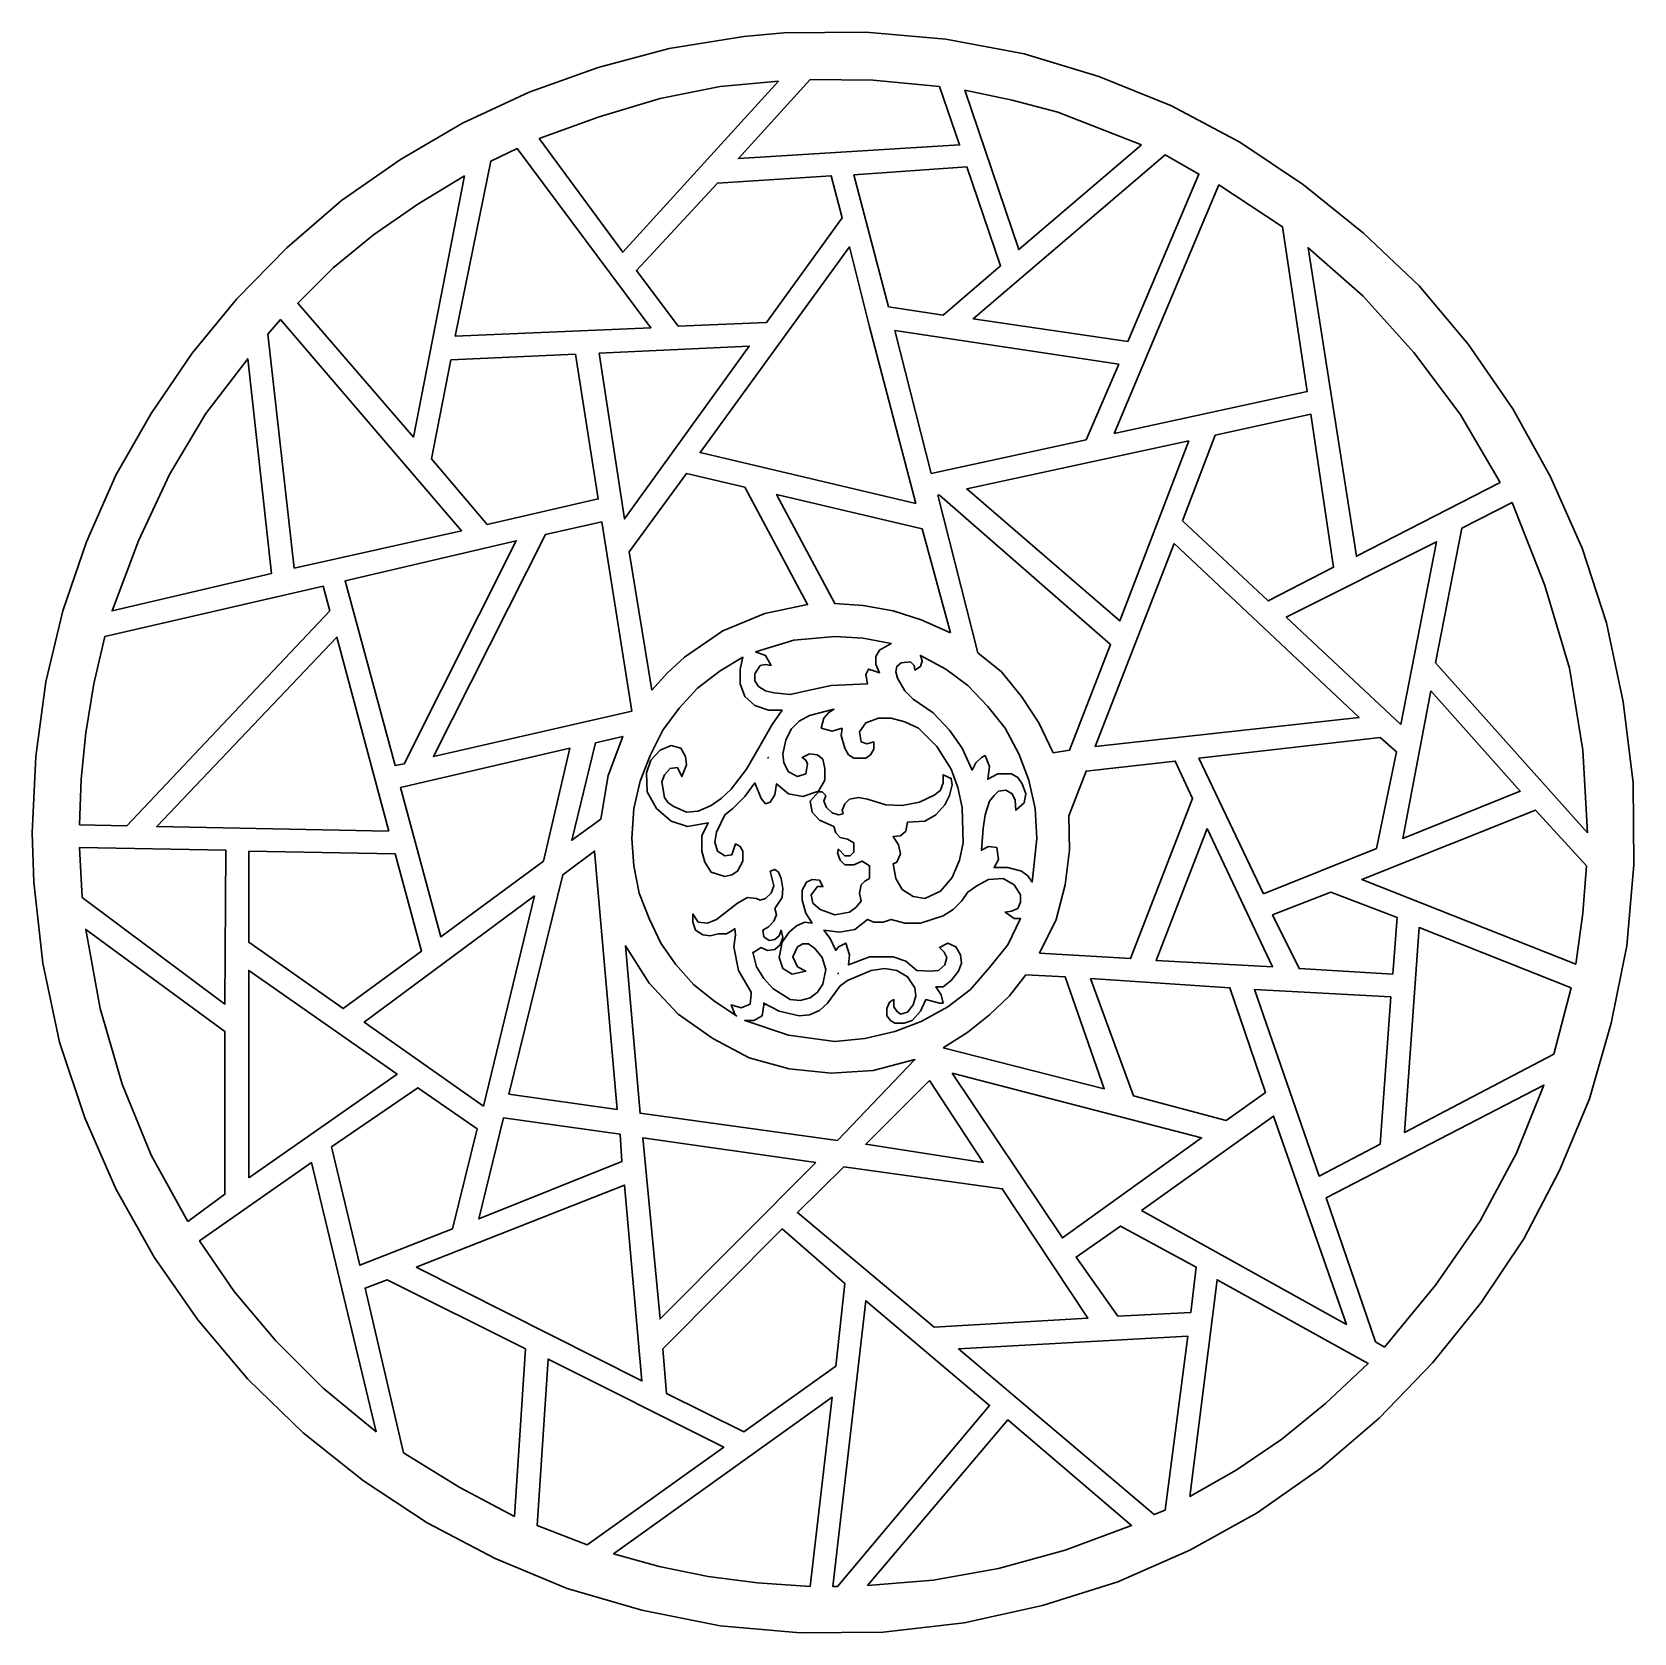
# Model space of a CAD drawing. Header units: centimetres. Extents: x 1.5 to 9.11, y 0.83 to 8.43.
import ezdxf

# ---------------------------------------------------------------- set-up
doc = ezdxf.new("R2010")
doc.units = ezdxf.units.CM
doc.header["$MEASUREMENT"] = 0
doc.layers.add('layer 1', color=7, linetype='Continuous')

msp = doc.modelspace()

# ---------------------------------------------------------------- linework, layer by layer
at = {"layer": 'layer 1', "color": 250, "lineweight": 30}
for points, knots in [([(5.06954, 8.42679), (5.06954, 8.42679), (5.45845, 8.43107), (5.45845, 8.43107), (5.45845, 8.43107), (5.45845, 8.43107), (5.83874, 8.39655), (5.83874, 8.39655), (5.83874, 8.39655), (5.83874, 8.39655), (6.21028, 8.32741), (6.21028, 8.32741), (6.21028, 8.32741), (6.21028, 8.32741), (6.5646, 8.2193), (6.5646, 8.2193), (6.5646, 8.2193), (6.5646, 8.2193), (6.91031, 8.08111), (6.91031, 8.08111), (6.91031, 8.08111), (6.91031, 8.08111), (7.23436, 7.90822), (7.23436, 7.90822), (7.23436, 7.90822), (7.23436, 7.90822), (7.53683, 7.70511), (7.53683, 7.70511), (7.53683, 7.70511), (7.53683, 7.70511), (7.82193, 7.47616), (7.82193, 7.47616), (7.82193, 7.47616), (7.82193, 7.47616), (8.08555, 7.22553), (8.08555, 7.22553), (8.08555, 7.22553), (8.08555, 7.22553), (8.3189, 6.94897), (8.3189, 6.94897), (8.3189, 6.94897), (8.3189, 6.94897), (8.53062, 6.64226), (8.53062, 6.64226), (8.53062, 6.64226), (8.53062, 6.64226), (8.70782, 6.32246), (8.70782, 6.32246), (8.70782, 6.32246), (8.70782, 6.32246), (8.859, 5.98114), (8.859, 5.98114), (8.859, 5.98114), (8.859, 5.98114), (8.97568, 5.62683), (8.97568, 5.62683), (8.97568, 5.62683), (8.97568, 5.62683), (9.05347, 5.25085), (9.05347, 5.25085), (9.05347, 5.25085), (9.05347, 5.25085), (9.10098, 4.86633), (9.10098, 4.86633), (9.10098, 4.86633), (9.10098, 4.86633), (9.10528, 4.47742), (9.10528, 4.47742), (9.10528, 4.47742), (9.10528, 4.47742), (9.07075, 4.09285), (9.07075, 4.09285), (9.07075, 4.09285), (9.07075, 4.09285), (8.99731, 3.72558), (8.99731, 3.72558), (8.99731, 3.72558), (8.99731, 3.72558), (8.89361, 3.36699), (8.89361, 3.36699), (8.89361, 3.36699), (8.89361, 3.36699), (8.75101, 3.02568), (8.75101, 3.02568), (8.75101, 3.02568), (8.75101, 3.02568), (8.5824, 2.7016), (8.5824, 2.7016), (8.5824, 2.7016), (8.5824, 2.7016), (8.37943, 2.39911), (8.37943, 2.39911), (8.37943, 2.39911), (8.37943, 2.39911), (8.15034, 2.11396), (8.15034, 2.11396), (8.15034, 2.11396), (8.15034, 2.11396), (7.89543, 1.85038), (7.89543, 1.85038), (7.89543, 1.85038), (7.89543, 1.85038), (7.61891, 1.61269), (7.61891, 1.61269), (7.61891, 1.61269), (7.61891, 1.61269), (7.31643, 1.40096), (7.31643, 1.40096), (7.31643, 1.40096), (7.31643, 1.40096), (6.99669, 1.22377), (6.99669, 1.22377), (6.99669, 1.22377), (6.99669, 1.22377), (6.65539, 1.07259), (6.65539, 1.07259), (6.65539, 1.07259), (6.65539, 1.07259), (6.29673, 0.96021), (6.29673, 0.96021), (6.29673, 0.96021), (6.29673, 0.96021), (5.9251, 0.87812), (5.9251, 0.87812), (5.9251, 0.87812), (5.9251, 0.87812), (5.54052, 0.83491), (5.54052, 0.83491), (5.54052, 0.83491), (5.54052, 0.83491), (5.14732, 0.83061), (5.14732, 0.83061), (5.14732, 0.83061), (5.14732, 0.83061), (4.76711, 0.86513), (4.76711, 0.86513), (4.76711, 0.86513), (4.76711, 0.86513), (4.39548, 0.93866), (4.39548, 0.93866), (4.39548, 0.93866), (4.39548, 0.93866), (4.04116, 1.04238), (4.04116, 1.04238), (4.04116, 1.04238), (4.04116, 1.04238), (3.69984, 1.18487), (3.69984, 1.18487), (3.69984, 1.18487), (3.69984, 1.18487), (3.37579, 1.35347), (3.37579, 1.35347), (3.37579, 1.35347), (3.37579, 1.35347), (3.07336, 1.55216), (3.07336, 1.55216), (3.07336, 1.55216), (3.07336, 1.55216), (2.78811, 1.78124), (2.78811, 1.78124), (2.78811, 1.78124), (2.78811, 1.78124), (2.52455, 2.03616), (2.52455, 2.03616), (2.52455, 2.03616), (2.52455, 2.03616), (2.28687, 2.31696), (2.28687, 2.31696), (2.28687, 2.31696), (2.28687, 2.31696), (2.0795, 2.61516), (2.0795, 2.61516), (2.0795, 2.61516), (2.0795, 2.61516), (1.89807, 2.93924), (1.89807, 2.93924), (1.89807, 2.93924), (1.89807, 2.93924), (1.75115, 3.27622), (1.75115, 3.27622), (1.75115, 3.27622), (1.75115, 3.27622), (1.63011, 3.63488), (1.63011, 3.63488), (1.63011, 3.63488), (1.63011, 3.63488), (1.55234, 4.01083), (1.55234, 4.01083), (1.55234, 4.01083), (1.55234, 4.01083), (1.50911, 4.39535), (1.50911, 4.39535), (1.50911, 4.39535), (1.50911, 4.39535), (1.50051, 4.62875), (1.50051, 4.62875), (1.50051, 4.62875), (1.50051, 4.62875), (1.51778, 4.99161), (1.51778, 4.99161), (1.51778, 4.99161), (1.51778, 4.99161), (1.56531, 5.34595), (1.56531, 5.34595), (1.56531, 5.34595), (1.56531, 5.34595), (1.64746, 5.68303), (1.64746, 5.68303), (1.64746, 5.68303), (1.64746, 5.68303), (1.75975, 6.01142), (1.75975, 6.01142), (1.75975, 6.01142), (1.75975, 6.01142), (1.89807, 6.32679), (1.89807, 6.32679), (1.89807, 6.32679), (1.89807, 6.32679), (2.06654, 6.62061), (2.06654, 6.62061), (2.06654, 6.62061), (2.06654, 6.62061), (2.26097, 6.90584), (2.26097, 6.90584), (2.26097, 6.90584), (2.26097, 6.90584), (2.47269, 7.165), (2.47269, 7.165), (2.47269, 7.165), (2.47269, 7.165), (2.71034, 7.40703), (2.71034, 7.40703), (2.71034, 7.40703), (2.71034, 7.40703), (2.9696, 7.63175), (2.9696, 7.63175), (2.9696, 7.63175), (2.9696, 7.63175), (3.25045, 7.82618), (3.25045, 7.82618), (3.25045, 7.82618), (3.25045, 7.82618), (3.54433, 7.999), (3.54433, 7.999), (3.54433, 7.999), (3.54433, 7.999), (3.85979, 8.14592), (3.85979, 8.14592), (3.85979, 8.14592), (3.85979, 8.14592), (4.18813, 8.26259), (4.18813, 8.26259), (4.18813, 8.26259), (4.18813, 8.26259), (4.52514, 8.35332), (4.52514, 8.35332), (4.52514, 8.35332), (4.52514, 8.35332), (4.87945, 8.40954), (4.87945, 8.40954), (4.87945, 8.40954), (4.87945, 8.40954), (5.06954, 8.42679), (5.06954, 8.42679)], [0, 0, 0, 0, 0.0149254, 0.0149254, 0.0149254, 0.0149254, 0.0298507, 0.0298507, 0.0298507, 0.0298507, 0.0447761, 0.0447761, 0.0447761, 0.0447761, 0.0597015, 0.0597015, 0.0597015, 0.0597015, 0.0746269, 0.0746269, 0.0746269, 0.0746269, 0.0895522, 0.0895522, 0.0895522, 0.0895522, 0.1044776, 0.1044776, 0.1044776, 0.1044776, 0.119403, 0.119403, 0.119403, 0.119403, 0.1343284, 0.1343284, 0.1343284, 0.1343284, 0.1492537, 0.1492537, 0.1492537, 0.1492537, 0.1641791, 0.1641791, 0.1641791, 0.1641791, 0.1791045, 0.1791045, 0.1791045, 0.1791045, 0.1940299, 0.1940299, 0.1940299, 0.1940299, 0.2089552, 0.2089552, 0.2089552, 0.2089552, 0.2238806, 0.2238806, 0.2238806, 0.2238806, 0.238806, 0.238806, 0.238806, 0.238806, 0.2537313, 0.2537313, 0.2537313, 0.2537313, 0.2686567, 0.2686567, 0.2686567, 0.2686567, 0.2835821, 0.2835821, 0.2835821, 0.2835821, 0.2985075, 0.2985075, 0.2985075, 0.2985075, 0.3134328, 0.3134328, 0.3134328, 0.3134328, 0.3283582, 0.3283582, 0.3283582, 0.3283582, 0.3432836, 0.3432836, 0.3432836, 0.3432836, 0.358209, 0.358209, 0.358209, 0.358209, 0.3731343, 0.3731343, 0.3731343, 0.3731343, 0.3880597, 0.3880597, 0.3880597, 0.3880597, 0.4029851, 0.4029851, 0.4029851, 0.4029851, 0.4179104, 0.4179104, 0.4179104, 0.4179104, 0.4328358, 0.4328358, 0.4328358, 0.4328358, 0.4477612, 0.4477612, 0.4477612, 0.4477612, 0.4626866, 0.4626866, 0.4626866, 0.4626866, 0.4776119, 0.4776119, 0.4776119, 0.4776119, 0.4925373, 0.4925373, 0.4925373, 0.4925373, 0.5074627, 0.5074627, 0.5074627, 0.5074627, 0.5223881, 0.5223881, 0.5223881, 0.5223881, 0.5373134, 0.5373134, 0.5373134, 0.5373134, 0.5522388, 0.5522388, 0.5522388, 0.5522388, 0.5671642, 0.5671642, 0.5671642, 0.5671642, 0.5820896, 0.5820896, 0.5820896, 0.5820896, 0.5970149, 0.5970149, 0.5970149, 0.5970149, 0.6119403, 0.6119403, 0.6119403, 0.6119403, 0.6268657, 0.6268657, 0.6268657, 0.6268657, 0.641791, 0.641791, 0.641791, 0.641791, 0.6567164, 0.6567164, 0.6567164, 0.6567164, 0.6716418, 0.6716418, 0.6716418, 0.6716418, 0.6865672, 0.6865672, 0.6865672, 0.6865672, 0.7014925, 0.7014925, 0.7014925, 0.7014925, 0.7164179, 0.7164179, 0.7164179, 0.7164179, 0.7313433, 0.7313433, 0.7313433, 0.7313433, 0.7462687, 0.7462687, 0.7462687, 0.7462687, 0.761194, 0.761194, 0.761194, 0.761194, 0.7761194, 0.7761194, 0.7761194, 0.7761194, 0.7910448, 0.7910448, 0.7910448, 0.7910448, 0.8059701, 0.8059701, 0.8059701, 0.8059701, 0.8208955, 0.8208955, 0.8208955, 0.8208955, 0.8358209, 0.8358209, 0.8358209, 0.8358209, 0.8507463, 0.8507463, 0.8507463, 0.8507463, 0.8656716, 0.8656716, 0.8656716, 0.8656716, 0.880597, 0.880597, 0.880597, 0.880597, 0.8955224, 0.8955224, 0.8955224, 0.8955224, 0.9104478, 0.9104478, 0.9104478, 0.9104478, 0.9253731, 0.9253731, 0.9253731, 0.9253731, 0.9402985, 0.9402985, 0.9402985, 0.9402985, 0.9552239, 0.9552239, 0.9552239, 0.9552239, 0.9701493, 0.9701493, 0.9701493, 0.9701493, 1, 1, 1, 1]), ([(3.90723, 7.9255), (3.90723, 7.9255), (4.1925, 8.02921), (4.1925, 8.02921), (4.1925, 8.02921), (4.1925, 8.02921), (4.48197, 8.11569), (4.48197, 8.11569), (4.48197, 8.11569), (4.48197, 8.11569), (4.76711, 8.17188), (4.76711, 8.17188), (4.76711, 8.17188), (4.76711, 8.17188), (5.04363, 8.19778), (5.04363, 8.19778), (5.04363, 8.19778), (5.04363, 8.19778), (4.30476, 7.38538), (4.30476, 7.38538), (4.30476, 7.38538), (4.30476, 7.38538), (3.90723, 7.9255), (3.90723, 7.9255)], [0, 0, 0, 0, 0.1428571, 0.1428571, 0.1428571, 0.1428571, 0.2857143, 0.2857143, 0.2857143, 0.2857143, 0.4285714, 0.4285714, 0.4285714, 0.4285714, 0.5714286, 0.5714286, 0.5714286, 0.5714286, 0.7142857, 0.7142857, 0.7142857, 0.7142857, 1, 1, 1, 1]), ([(5.19489, 8.20636), (5.19489, 8.20636), (4.8535, 7.83052), (4.8535, 7.83052), (4.8535, 7.83052), (4.8535, 7.83052), (5.90352, 7.89535), (5.90352, 7.89535), (5.90352, 7.89535), (5.90352, 7.89535), (5.80846, 8.17188), (5.80846, 8.17188), (5.80846, 8.17188), (5.80846, 8.17188), (5.49308, 8.20206), (5.49308, 8.20206), (5.49308, 8.20206), (5.49308, 8.20206), (5.19489, 8.20636), (5.19489, 8.20636)], [0, 0, 0, 0, 0.1666667, 0.1666667, 0.1666667, 0.1666667, 0.3333333, 0.3333333, 0.3333333, 0.3333333, 0.5, 0.5, 0.5, 0.5, 0.6666667, 0.6666667, 0.6666667, 0.6666667, 1, 1, 1, 1]), ([(6.76765, 7.89535), (6.76765, 7.89535), (6.18435, 7.39833), (6.18435, 7.39833), (6.18435, 7.39833), (6.18435, 7.39833), (5.92944, 8.15458), (5.92944, 8.15458), (5.92944, 8.15458), (5.92944, 8.15458), (6.15414, 8.10702), (6.15414, 8.10702), (6.15414, 8.10702), (6.15414, 8.10702), (6.3702, 8.05087), (6.3702, 8.05087), (6.3702, 8.05087), (6.3702, 8.05087), (6.76765, 7.89535), (6.76765, 7.89535)], [0, 0, 0, 0, 0.1666667, 0.1666667, 0.1666667, 0.1666667, 0.3333333, 0.3333333, 0.3333333, 0.3333333, 0.5, 0.5, 0.5, 0.5, 0.6666667, 0.6666667, 0.6666667, 0.6666667, 1, 1, 1, 1]), ([(3.80355, 7.87803), (3.80355, 7.87803), (4.43877, 7.02678), (4.43877, 7.02678), (4.43877, 7.02678), (4.43877, 7.02678), (3.50972, 6.98791), (3.50972, 6.98791), (3.50972, 6.98791), (3.50972, 6.98791), (3.67821, 7.81755), (3.67821, 7.81755), (3.67821, 7.81755), (3.67821, 7.81755), (3.80355, 7.87803), (3.80355, 7.87803)], [0, 0, 0, 0, 0.2, 0.2, 0.2, 0.2, 0.4, 0.4, 0.4, 0.4, 0.6, 0.6, 0.6, 0.6, 1, 1, 1, 1]), ([(3.67821, 7.81755), (3.67821, 7.81755), (3.80355, 7.87803), (3.80355, 7.87803), (3.80355, 7.87803), (3.80355, 7.87803), (3.67821, 7.81755), (3.67821, 7.81755)], [0, 0, 0, 0, 0.3333333, 0.3333333, 0.3333333, 0.3333333, 1, 1, 1, 1]), ([(6.88009, 7.84774), (6.88009, 7.84774), (5.96834, 7.06998), (5.96834, 7.06998), (5.96834, 7.06998), (5.96834, 7.06998), (6.70284, 6.96199), (6.70284, 6.96199), (6.70284, 6.96199), (6.70284, 6.96199), (7.03989, 7.757), (7.03989, 7.757), (7.03989, 7.757), (7.03989, 7.757), (6.88009, 7.84774), (6.88009, 7.84774)], [0, 0, 0, 0, 0.2, 0.2, 0.2, 0.2, 0.4, 0.4, 0.4, 0.4, 0.6, 0.6, 0.6, 0.6, 1, 1, 1, 1]), ([(7.03989, 7.757), (7.03989, 7.757), (6.88009, 7.84774), (6.88009, 7.84774), (6.88009, 7.84774), (6.88009, 7.84774), (7.03989, 7.757), (7.03989, 7.757)], [0, 0, 0, 0, 0.3333333, 0.3333333, 0.3333333, 0.3333333, 1, 1, 1, 1]), ([(5.56647, 7.12614), (5.56647, 7.12614), (5.82578, 7.08726), (5.82578, 7.08726), (5.82578, 7.08726), (5.82578, 7.08726), (6.09796, 7.32063), (6.09796, 7.32063), (6.09796, 7.32063), (6.09796, 7.32063), (5.93806, 7.7916), (5.93806, 7.7916), (5.93806, 7.7916), (5.93806, 7.7916), (5.40227, 7.7527), (5.40227, 7.7527), (5.40227, 7.7527), (5.40227, 7.7527), (5.56647, 7.12614), (5.56647, 7.12614)], [0, 0, 0, 0, 0.1666667, 0.1666667, 0.1666667, 0.1666667, 0.3333333, 0.3333333, 0.3333333, 0.3333333, 0.5, 0.5, 0.5, 0.5, 0.6666667, 0.6666667, 0.6666667, 0.6666667, 1, 1, 1, 1]), ([(3.55291, 7.74839), (3.55291, 7.74839), (3.31098, 6.50835), (3.31098, 6.50835), (3.31098, 6.50835), (3.31098, 6.50835), (2.76218, 7.14351), (2.76218, 7.14351), (2.76218, 7.14351), (2.76218, 7.14351), (2.93071, 7.312), (2.93071, 7.312), (2.93071, 7.312), (2.93071, 7.312), (3.12085, 7.4675), (3.12085, 7.4675), (3.12085, 7.4675), (3.12085, 7.4675), (3.33262, 7.61447), (3.33262, 7.61447), (3.33262, 7.61447), (3.33262, 7.61447), (3.55291, 7.74839), (3.55291, 7.74839)], [0, 0, 0, 0, 0.1428571, 0.1428571, 0.1428571, 0.1428571, 0.2857143, 0.2857143, 0.2857143, 0.2857143, 0.4285714, 0.4285714, 0.4285714, 0.4285714, 0.5714286, 0.5714286, 0.5714286, 0.5714286, 0.7142857, 0.7142857, 0.7142857, 0.7142857, 1, 1, 1, 1]), ([(5.3461, 7.54966), (5.3461, 7.54966), (4.98744, 7.05274), (4.98744, 7.05274), (4.98744, 7.05274), (4.98744, 7.05274), (4.56832, 7.03546), (4.56832, 7.03546), (4.56832, 7.03546), (4.56832, 7.03546), (4.36958, 7.29902), (4.36958, 7.29902), (4.36958, 7.29902), (4.36958, 7.29902), (4.75415, 7.71379), (4.75415, 7.71379), (4.75415, 7.71379), (4.75415, 7.71379), (5.29427, 7.74839), (5.29427, 7.74839), (5.29427, 7.74839), (5.29427, 7.74839), (5.3461, 7.54966), (5.3461, 7.54966)], [0, 0, 0, 0, 0.1428571, 0.1428571, 0.1428571, 0.1428571, 0.2857143, 0.2857143, 0.2857143, 0.2857143, 0.4285714, 0.4285714, 0.4285714, 0.4285714, 0.5714286, 0.5714286, 0.5714286, 0.5714286, 0.7142857, 0.7142857, 0.7142857, 0.7142857, 1, 1, 1, 1]), ([(6.63809, 6.52557), (6.63809, 6.52557), (7.55408, 6.72433), (7.55408, 6.72433), (7.55408, 6.72433), (7.55408, 6.72433), (7.43745, 7.50637), (7.43745, 7.50637), (7.43745, 7.50637), (7.43745, 7.50637), (7.13495, 7.70511), (7.13495, 7.70511), (7.13495, 7.70511), (7.13495, 7.70511), (6.63809, 6.52557), (6.63809, 6.52557)], [0, 0, 0, 0, 0.2, 0.2, 0.2, 0.2, 0.4, 0.4, 0.4, 0.4, 0.6, 0.6, 0.6, 0.6, 1, 1, 1, 1]), ([(5.47571, 7.03111), (5.47571, 7.03111), (5.38066, 7.4113), (5.38066, 7.4113), (5.38066, 7.4113), (5.38066, 7.4113), (4.67204, 6.43484), (4.67204, 6.43484), (4.67204, 6.43484), (4.67204, 6.43484), (5.69612, 6.19287), (5.69612, 6.19287), (5.69612, 6.19287), (5.69612, 6.19287), (5.47571, 7.03111), (5.47571, 7.03111)], [0, 0, 0, 0, 0.2, 0.2, 0.2, 0.2, 0.4, 0.4, 0.4, 0.4, 0.6, 0.6, 0.6, 0.6, 1, 1, 1, 1]), ([(8.47014, 6.29218), (8.47014, 6.29218), (7.78746, 5.94231), (7.78746, 5.94231), (7.78746, 5.94231), (7.78746, 5.94231), (7.55839, 7.40703), (7.55839, 7.40703), (7.55839, 7.40703), (7.55839, 7.40703), (7.81763, 7.17798), (7.81763, 7.17798), (7.81763, 7.17798), (7.81763, 7.17798), (8.05962, 6.91011), (8.05962, 6.91011), (8.05962, 6.91011), (8.05962, 6.91011), (8.27996, 6.6163), (8.27996, 6.6163), (8.27996, 6.6163), (8.27996, 6.6163), (8.47014, 6.29218), (8.47014, 6.29218)], [0, 0, 0, 0, 0.1428571, 0.1428571, 0.1428571, 0.1428571, 0.2857143, 0.2857143, 0.2857143, 0.2857143, 0.4285714, 0.4285714, 0.4285714, 0.4285714, 0.5714286, 0.5714286, 0.5714286, 0.5714286, 0.7142857, 0.7142857, 0.7142857, 0.7142857, 1, 1, 1, 1]), ([(2.68009, 7.06569), (2.68009, 7.06569), (2.61962, 6.9966), (2.61962, 6.9966), (2.61962, 6.9966), (2.61962, 6.9966), (2.68009, 7.06569), (2.68009, 7.06569)], [0, 0, 0, 0, 0.3333333, 0.3333333, 0.3333333, 0.3333333, 1, 1, 1, 1]), ([(2.61962, 6.9966), (2.61962, 6.9966), (2.74493, 5.88605), (2.74493, 5.88605), (2.74493, 5.88605), (2.74493, 5.88605), (3.53994, 6.06327), (3.53994, 6.06327), (3.53994, 6.06327), (3.53994, 6.06327), (2.68009, 7.06569), (2.68009, 7.06569), (2.68009, 7.06569), (2.68009, 7.06569), (2.61962, 6.9966), (2.61962, 6.9966)], [0, 0, 0, 0, 0.2, 0.2, 0.2, 0.2, 0.4, 0.4, 0.4, 0.4, 0.6, 0.6, 0.6, 0.6, 1, 1, 1, 1]), ([(6.50409, 6.49534), (6.50409, 6.49534), (6.65967, 6.85395), (6.65967, 6.85395), (6.65967, 6.85395), (6.65967, 6.85395), (5.5967, 7.01386), (5.5967, 7.01386), (5.5967, 7.01386), (5.5967, 7.01386), (5.76959, 6.33546), (5.76959, 6.33546), (5.76959, 6.33546), (5.76959, 6.33546), (6.50409, 6.49534), (6.50409, 6.49534)], [0, 0, 0, 0, 0.2, 0.2, 0.2, 0.2, 0.4, 0.4, 0.4, 0.4, 0.6, 0.6, 0.6, 0.6, 1, 1, 1, 1]), ([(4.1925, 6.90584), (4.1925, 6.90584), (4.90537, 6.94033), (4.90537, 6.94033), (4.90537, 6.94033), (4.90537, 6.94033), (4.3134, 6.11939), (4.3134, 6.11939), (4.3134, 6.11939), (4.3134, 6.11939), (4.1925, 6.90584), (4.1925, 6.90584)], [0, 0, 0, 0, 0.25, 0.25, 0.25, 0.25, 0.5, 0.5, 0.5, 0.5, 1, 1, 1, 1]), ([(1.88071, 5.68303), (1.88071, 5.68303), (2.00609, 6.01566), (2.00609, 6.01566), (2.00609, 6.01566), (2.00609, 6.01566), (2.15296, 6.33109), (2.15296, 6.33109), (2.15296, 6.33109), (2.15296, 6.33109), (2.32579, 6.62061), (2.32579, 6.62061), (2.32579, 6.62061), (2.32579, 6.62061), (2.52455, 6.87987), (2.52455, 6.87987), (2.52455, 6.87987), (2.52455, 6.87987), (2.63693, 5.86011), (2.63693, 5.86011), (2.63693, 5.86011), (2.63693, 5.86011), (1.88071, 5.68303), (1.88071, 5.68303)], [0, 0, 0, 0, 0.1428571, 0.1428571, 0.1428571, 0.1428571, 0.2857143, 0.2857143, 0.2857143, 0.2857143, 0.4285714, 0.4285714, 0.4285714, 0.4285714, 0.5714286, 0.5714286, 0.5714286, 0.5714286, 0.7142857, 0.7142857, 0.7142857, 0.7142857, 1, 1, 1, 1]), ([(3.48808, 6.87554), (3.48808, 6.87554), (3.39739, 6.40462), (3.39739, 6.40462), (3.39739, 6.40462), (3.39739, 6.40462), (3.66097, 6.09345), (3.66097, 6.09345), (3.66097, 6.09345), (3.66097, 6.09345), (4.18813, 6.21445), (4.18813, 6.21445), (4.18813, 6.21445), (4.18813, 6.21445), (4.08007, 6.90148), (4.08007, 6.90148), (4.08007, 6.90148), (4.08007, 6.90148), (3.48808, 6.87554), (3.48808, 6.87554)], [0, 0, 0, 0, 0.1666667, 0.1666667, 0.1666667, 0.1666667, 0.3333333, 0.3333333, 0.3333333, 0.3333333, 0.5, 0.5, 0.5, 0.5, 0.6666667, 0.6666667, 0.6666667, 0.6666667, 1, 1, 1, 1]), ([(6.96208, 6.11072), (6.96208, 6.11072), (7.36831, 5.73051), (7.36831, 5.73051), (7.36831, 5.73051), (7.36831, 5.73051), (7.67947, 5.89043), (7.67947, 5.89043), (7.67947, 5.89043), (7.67947, 5.89043), (7.57135, 6.6163), (7.57135, 6.6163), (7.57135, 6.6163), (7.57135, 6.6163), (7.11771, 6.51689), (7.11771, 6.51689), (7.11771, 6.51689), (7.11771, 6.51689), (6.96208, 6.11072), (6.96208, 6.11072)], [0, 0, 0, 0, 0.1666667, 0.1666667, 0.1666667, 0.1666667, 0.3333333, 0.3333333, 0.3333333, 0.3333333, 0.5, 0.5, 0.5, 0.5, 0.6666667, 0.6666667, 0.6666667, 0.6666667, 1, 1, 1, 1]), ([(6.99236, 6.49098), (6.99236, 6.49098), (6.66398, 5.63544), (6.66398, 5.63544), (6.66398, 5.63544), (6.66398, 5.63544), (5.93806, 6.26196), (5.93806, 6.26196), (5.93806, 6.26196), (5.93806, 6.26196), (6.99236, 6.49098), (6.99236, 6.49098)], [0, 0, 0, 0, 0.25, 0.25, 0.25, 0.25, 0.5, 0.5, 0.5, 0.5, 1, 1, 1, 1]), ([(4.44303, 5.30706), (4.44303, 5.30706), (4.51647, 5.38919), (4.51647, 5.38919), (4.51647, 5.38919), (4.51647, 5.38919), (4.59864, 5.4626), (4.59864, 5.4626), (4.59864, 5.4626), (4.59864, 5.4626), (4.78007, 5.58796), (4.78007, 5.58796), (4.78007, 5.58796), (4.78007, 5.58796), (4.97889, 5.67004), (4.97889, 5.67004), (4.97889, 5.67004), (4.97889, 5.67004), (5.18193, 5.71325), (5.18193, 5.71325), (5.18193, 5.71325), (5.18193, 5.71325), (4.88377, 6.27062), (4.88377, 6.27062), (4.88377, 6.27062), (4.88377, 6.27062), (4.60718, 6.33546), (4.60718, 6.33546), (4.60718, 6.33546), (4.60718, 6.33546), (4.33506, 5.96382), (4.33506, 5.96382), (4.33506, 5.96382), (4.33506, 5.96382), (4.44303, 5.30706), (4.44303, 5.30706)], [0, 0, 0, 0, 0.1, 0.1, 0.1, 0.1, 0.2, 0.2, 0.2, 0.2, 0.3, 0.3, 0.3, 0.3, 0.4, 0.4, 0.4, 0.4, 0.5, 0.5, 0.5, 0.5, 0.6, 0.6, 0.6, 0.6, 0.7, 0.7, 0.7, 0.7, 0.8, 0.8, 0.8, 0.8, 1, 1, 1, 1]), ([(5.86029, 5.57929), (5.86029, 5.57929), (5.72204, 5.63979), (5.72204, 5.63979), (5.72204, 5.63979), (5.72204, 5.63979), (5.58813, 5.68303), (5.58813, 5.68303), (5.58813, 5.68303), (5.58813, 5.68303), (5.44549, 5.70897), (5.44549, 5.70897), (5.44549, 5.70897), (5.44549, 5.70897), (5.31151, 5.71757), (5.31151, 5.71757), (5.31151, 5.71757), (5.31151, 5.71757), (5.03502, 6.2361), (5.03502, 6.2361), (5.03502, 6.2361), (5.03502, 6.2361), (5.72632, 6.07184), (5.72632, 6.07184), (5.72632, 6.07184), (5.72632, 6.07184), (5.86029, 5.57929), (5.86029, 5.57929)], [0, 0, 0, 0, 0.125, 0.125, 0.125, 0.125, 0.25, 0.25, 0.25, 0.25, 0.375, 0.375, 0.375, 0.375, 0.5, 0.5, 0.5, 0.5, 0.625, 0.625, 0.625, 0.625, 0.75, 0.75, 0.75, 0.75, 1, 1, 1, 1]), ([(6.34858, 5.00897), (6.34858, 5.00897), (6.27941, 5.15155), (6.27941, 5.15155), (6.27941, 5.15155), (6.27941, 5.15155), (6.19732, 5.27681), (6.19732, 5.27681), (6.19732, 5.27681), (6.19732, 5.27681), (6.1023, 5.39352), (6.1023, 5.39352), (6.1023, 5.39352), (6.1023, 5.39352), (5.9899, 5.48424), (5.9899, 5.48424), (5.9899, 5.48424), (5.9899, 5.48424), (5.79984, 6.23175), (5.79984, 6.23175), (5.79984, 6.23175), (5.79984, 6.23175), (5.80846, 6.23175), (5.80846, 6.23175), (5.80846, 6.23175), (5.80846, 6.23175), (6.62076, 5.52315), (6.62076, 5.52315), (6.62076, 5.52315), (6.62076, 5.52315), (6.42632, 5.02192), (6.42632, 5.02192), (6.42632, 5.02192), (6.42632, 5.02192), (6.34858, 5.00897), (6.34858, 5.00897)], [0, 0, 0, 0, 0.1, 0.1, 0.1, 0.1, 0.2, 0.2, 0.2, 0.2, 0.3, 0.3, 0.3, 0.3, 0.4, 0.4, 0.4, 0.4, 0.5, 0.5, 0.5, 0.5, 0.6, 0.6, 0.6, 0.6, 0.7, 0.7, 0.7, 0.7, 0.8, 0.8, 0.8, 0.8, 1, 1, 1, 1]), ([(8.88492, 4.62875), (8.88492, 4.62875), (8.86329, 5.02192), (8.86329, 5.02192), (8.86329, 5.02192), (8.86329, 5.02192), (8.79854, 5.41074), (8.79854, 5.41074), (8.79854, 5.41074), (8.79854, 5.41074), (8.68187, 5.80393), (8.68187, 5.80393), (8.68187, 5.80393), (8.68187, 5.80393), (8.52633, 6.19721), (8.52633, 6.19721), (8.52633, 6.19721), (8.52633, 6.19721), (8.28867, 6.07622), (8.28867, 6.07622), (8.28867, 6.07622), (8.28867, 6.07622), (8.16331, 5.43668), (8.16331, 5.43668), (8.16331, 5.43668), (8.16331, 5.43668), (8.88492, 4.62875), (8.88492, 4.62875)], [0, 0, 0, 0, 0.125, 0.125, 0.125, 0.125, 0.25, 0.25, 0.25, 0.25, 0.375, 0.375, 0.375, 0.375, 0.5, 0.5, 0.5, 0.5, 0.625, 0.625, 0.625, 0.625, 0.75, 0.75, 0.75, 0.75, 1, 1, 1, 1]), ([(4.20545, 6.10644), (4.20545, 6.10644), (3.93752, 6.04593), (3.93752, 6.04593), (3.93752, 6.04593), (3.93752, 6.04593), (3.40602, 4.99161), (3.40602, 4.99161), (3.40602, 4.99161), (3.40602, 4.99161), (4.34799, 5.20766), (4.34799, 5.20766), (4.34799, 5.20766), (4.34799, 5.20766), (4.20545, 6.10644), (4.20545, 6.10644)], [0, 0, 0, 0, 0.2, 0.2, 0.2, 0.2, 0.4, 0.4, 0.4, 0.4, 0.6, 0.6, 0.6, 0.6, 1, 1, 1, 1]), ([(3.2678, 4.95711), (3.2678, 4.95711), (3.22453, 4.94843), (3.22453, 4.94843), (3.22453, 4.94843), (3.22453, 4.94843), (2.98687, 5.82559), (2.98687, 5.82559), (2.98687, 5.82559), (2.98687, 5.82559), (3.79924, 6.01566), (3.79924, 6.01566), (3.79924, 6.01566), (3.79924, 6.01566), (3.2678, 4.95711), (3.2678, 4.95711)], [0, 0, 0, 0, 0.2, 0.2, 0.2, 0.2, 0.4, 0.4, 0.4, 0.4, 0.6, 0.6, 0.6, 0.6, 1, 1, 1, 1]), ([(7.99923, 5.14293), (7.99923, 5.14293), (7.45472, 5.65275), (7.45472, 5.65275), (7.45472, 5.65275), (7.45472, 5.65275), (8.16769, 6.01142), (8.16769, 6.01142), (8.16769, 6.01142), (8.16769, 6.01142), (7.99923, 5.14293), (7.99923, 5.14293)], [0, 0, 0, 0, 0.25, 0.25, 0.25, 0.25, 0.5, 0.5, 0.5, 0.5, 1, 1, 1, 1]), ([(6.92328, 6.00272), (6.92328, 6.00272), (6.54736, 5.03916), (6.54736, 5.03916), (6.54736, 5.03916), (6.54736, 5.03916), (7.80041, 5.17746), (7.80041, 5.17746), (7.80041, 5.17746), (7.80041, 5.17746), (6.92328, 6.00272), (6.92328, 6.00272)], [0, 0, 0, 0, 0.25, 0.25, 0.25, 0.25, 0.5, 0.5, 0.5, 0.5, 1, 1, 1, 1]), ([(2.63693, 5.86011), (2.63693, 5.86011), (1.88071, 5.68303), (1.88071, 5.68303), (1.88071, 5.68303), (1.88071, 5.68303), (2.63693, 5.86011), (2.63693, 5.86011)], [0, 0, 0, 0, 0.3333333, 0.3333333, 0.3333333, 0.3333333, 1, 1, 1, 1]), ([(1.72525, 4.66757), (1.72525, 4.66757), (1.94991, 4.66326), (1.94991, 4.66326), (1.94991, 4.66326), (1.94991, 4.66326), (2.91344, 5.68303), (2.91344, 5.68303), (2.91344, 5.68303), (2.91344, 5.68303), (2.88316, 5.79967), (2.88316, 5.79967), (2.88316, 5.79967), (2.88316, 5.79967), (1.84621, 5.56201), (1.84621, 5.56201), (1.84621, 5.56201), (1.84621, 5.56201), (1.79436, 5.33734), (1.79436, 5.33734), (1.79436, 5.33734), (1.79436, 5.33734), (1.75548, 5.10398), (1.75548, 5.10398), (1.75548, 5.10398), (1.75548, 5.10398), (1.7338, 4.88359), (1.7338, 4.88359), (1.7338, 4.88359), (1.7338, 4.88359), (1.72525, 4.66757), (1.72525, 4.66757)], [0, 0, 0, 0, 0.1111111, 0.1111111, 0.1111111, 0.1111111, 0.2222222, 0.2222222, 0.2222222, 0.2222222, 0.3333333, 0.3333333, 0.3333333, 0.3333333, 0.4444444, 0.4444444, 0.4444444, 0.4444444, 0.5555556, 0.5555556, 0.5555556, 0.5555556, 0.6666667, 0.6666667, 0.6666667, 0.6666667, 0.7777778, 0.7777778, 0.7777778, 0.7777778, 1, 1, 1, 1]), ([(3.19427, 4.63734), (3.19427, 4.63734), (2.09247, 4.65889), (2.09247, 4.65889), (2.09247, 4.65889), (2.09247, 4.65889), (2.94798, 5.55763), (2.94798, 5.55763), (2.94798, 5.55763), (2.94798, 5.55763), (3.19427, 4.63734), (3.19427, 4.63734)], [0, 0, 0, 0, 0.25, 0.25, 0.25, 0.25, 0.5, 0.5, 0.5, 0.5, 1, 1, 1, 1]), ([(5.17763, 5.30273), (5.17763, 5.30273), (5.09988, 5.28547), (5.09988, 5.28547), (5.09988, 5.28547), (5.09988, 5.28547), (5.02207, 5.29406), (5.02207, 5.29406), (5.02207, 5.29406), (5.02207, 5.29406), (4.98316, 5.30273), (4.98316, 5.30273), (4.98316, 5.30273), (4.98316, 5.30273), (4.94857, 5.3244), (4.94857, 5.3244), (4.94857, 5.3244), (4.94857, 5.3244), (4.93133, 5.35031), (4.93133, 5.35031), (4.93133, 5.35031), (4.93133, 5.35031), (4.93133, 5.38484), (4.93133, 5.38484), (4.93133, 5.38484), (4.93133, 5.38484), (4.95726, 5.4237), (4.95726, 5.4237), (4.95726, 5.4237), (4.95726, 5.4237), (4.98316, 5.4281), (4.98316, 5.4281), (4.98316, 5.4281), (4.98316, 5.4281), (5.0091, 5.4237), (5.0091, 5.4237), (5.0091, 5.4237), (5.0091, 5.4237), (4.98316, 5.47131), (4.98316, 5.47131), (4.98316, 5.47131), (4.98316, 5.47131), (4.93562, 5.48856), (4.93562, 5.48856), (4.93562, 5.48856), (4.93562, 5.48856), (5.11707, 5.54468), (5.11707, 5.54468), (5.11707, 5.54468), (5.11707, 5.54468), (5.31151, 5.56201), (5.31151, 5.56201), (5.31151, 5.56201), (5.31151, 5.56201), (5.44549, 5.55334), (5.44549, 5.55334), (5.44549, 5.55334), (5.44549, 5.55334), (5.57942, 5.52741), (5.57942, 5.52741), (5.57942, 5.52741), (5.57942, 5.52741), (5.52329, 5.49724), (5.52329, 5.49724), (5.52329, 5.49724), (5.52329, 5.49724), (5.50602, 5.4669), (5.50602, 5.4669), (5.50602, 5.4669), (5.50602, 5.4669), (5.50602, 5.4281), (5.50602, 5.4281), (5.50602, 5.4281), (5.50602, 5.4281), (5.52329, 5.38919), (5.52329, 5.38919), (5.52329, 5.38919), (5.52329, 5.38919), (5.49737, 5.39775), (5.49737, 5.39775), (5.49737, 5.39775), (5.49737, 5.39775), (5.47143, 5.40645), (5.47143, 5.40645), (5.47143, 5.40645), (5.47143, 5.40645), (5.45845, 5.38054), (5.45845, 5.38054), (5.45845, 5.38054), (5.45845, 5.38054), (5.46714, 5.33734), (5.46714, 5.33734), (5.46714, 5.33734), (5.46714, 5.33734), (5.29427, 5.32868), (5.29427, 5.32868), (5.29427, 5.32868), (5.29427, 5.32868), (5.17763, 5.30273), (5.17763, 5.30273)], [0, 0, 0, 0, 0.0384615, 0.0384615, 0.0384615, 0.0384615, 0.0769231, 0.0769231, 0.0769231, 0.0769231, 0.1153846, 0.1153846, 0.1153846, 0.1153846, 0.1538462, 0.1538462, 0.1538462, 0.1538462, 0.1923077, 0.1923077, 0.1923077, 0.1923077, 0.2307692, 0.2307692, 0.2307692, 0.2307692, 0.2692308, 0.2692308, 0.2692308, 0.2692308, 0.3076923, 0.3076923, 0.3076923, 0.3076923, 0.3461538, 0.3461538, 0.3461538, 0.3461538, 0.3846154, 0.3846154, 0.3846154, 0.3846154, 0.4230769, 0.4230769, 0.4230769, 0.4230769, 0.4615385, 0.4615385, 0.4615385, 0.4615385, 0.5, 0.5, 0.5, 0.5, 0.5384615, 0.5384615, 0.5384615, 0.5384615, 0.5769231, 0.5769231, 0.5769231, 0.5769231, 0.6153846, 0.6153846, 0.6153846, 0.6153846, 0.6538462, 0.6538462, 0.6538462, 0.6538462, 0.6923077, 0.6923077, 0.6923077, 0.6923077, 0.7307692, 0.7307692, 0.7307692, 0.7307692, 0.7692308, 0.7692308, 0.7692308, 0.7692308, 0.8076923, 0.8076923, 0.8076923, 0.8076923, 0.8461538, 0.8461538, 0.8461538, 0.8461538, 0.8846154, 0.8846154, 0.8846154, 0.8846154, 0.9230769, 0.9230769, 0.9230769, 0.9230769, 1, 1, 1, 1]), ([(4.63752, 4.24417), (4.63752, 4.24417), (4.63752, 4.20527), (4.63752, 4.20527), (4.63752, 4.20527), (4.63752, 4.20527), (4.65048, 4.16638), (4.65048, 4.16638), (4.65048, 4.16638), (4.65048, 4.16638), (4.68502, 4.14469), (4.68502, 4.14469), (4.68502, 4.14469), (4.68502, 4.14469), (4.71964, 4.14042), (4.71964, 4.14042), (4.71964, 4.14042), (4.71964, 4.14042), (4.75844, 4.14907), (4.75844, 4.14907), (4.75844, 4.14907), (4.75844, 4.14907), (4.79735, 4.14907), (4.79735, 4.14907), (4.79735, 4.14907), (4.79735, 4.14907), (4.8276, 4.16638), (4.8276, 4.16638), (4.8276, 4.16638), (4.8276, 4.16638), (4.83628, 4.17499), (4.83628, 4.17499), (4.83628, 4.17499), (4.83628, 4.17499), (4.84054, 4.14469), (4.84054, 4.14469), (4.84054, 4.14469), (4.84054, 4.14469), (4.8319, 4.08862), (4.8319, 4.08862), (4.8319, 4.08862), (4.8319, 4.08862), (4.8535, 3.97621), (4.8535, 3.97621), (4.8535, 3.97621), (4.8535, 3.97621), (4.91406, 3.87249), (4.91406, 3.87249), (4.91406, 3.87249), (4.91406, 3.87249), (4.91406, 3.86394), (4.91406, 3.86394), (4.91406, 3.86394), (4.91406, 3.86394), (4.90967, 3.81634), (4.90967, 3.81634), (4.90967, 3.81634), (4.90967, 3.81634), (4.86648, 3.79908), (4.86648, 3.79908), (4.86648, 3.79908), (4.86648, 3.79908), (4.81894, 3.81206), (4.81894, 3.81206), (4.81894, 3.81206), (4.81894, 3.81206), (4.83628, 3.76887), (4.83628, 3.76887), (4.83628, 3.76887), (4.83628, 3.76887), (4.84486, 3.76022), (4.84486, 3.76022), (4.84486, 3.76022), (4.84486, 3.76022), (4.74119, 3.82929), (4.74119, 3.82929), (4.74119, 3.82929), (4.74119, 3.82929), (4.64179, 3.90708), (4.64179, 3.90708), (4.64179, 3.90708), (4.64179, 3.90708), (4.55535, 4.00649), (4.55535, 4.00649), (4.55535, 4.00649), (4.55535, 4.00649), (4.48622, 4.10591), (4.48622, 4.10591), (4.48622, 4.10591), (4.48622, 4.10591), (4.43008, 4.22252), (4.43008, 4.22252), (4.43008, 4.22252), (4.43008, 4.22252), (4.38252, 4.34346), (4.38252, 4.34346), (4.38252, 4.34346), (4.38252, 4.34346), (4.35661, 4.47314), (4.35661, 4.47314), (4.35661, 4.47314), (4.35661, 4.47314), (4.34799, 4.60279), (4.34799, 4.60279), (4.34799, 4.60279), (4.34799, 4.60279), (4.35661, 4.74537), (4.35661, 4.74537), (4.35661, 4.74537), (4.35661, 4.74537), (4.38691, 4.875), (4.38691, 4.875), (4.38691, 4.875), (4.38691, 4.875), (4.43439, 4.99597), (4.43439, 4.99597), (4.43439, 4.99597), (4.43439, 4.99597), (4.49493, 5.11699), (4.49493, 5.11699), (4.49493, 5.11699), (4.49493, 5.11699), (4.5727, 5.22065), (4.5727, 5.22065), (4.5727, 5.22065), (4.5727, 5.22065), (4.65908, 5.31572), (4.65908, 5.31572), (4.65908, 5.31572), (4.65908, 5.31572), (4.76711, 5.39775), (4.76711, 5.39775), (4.76711, 5.39775), (4.76711, 5.39775), (4.87517, 5.4626), (4.87517, 5.4626), (4.87517, 5.4626), (4.87517, 5.4626), (4.86218, 5.40645), (4.86218, 5.40645), (4.86218, 5.40645), (4.86218, 5.40645), (4.86218, 5.33734), (4.86218, 5.33734), (4.86218, 5.33734), (4.86218, 5.33734), (4.88377, 5.27681), (4.88377, 5.27681), (4.88377, 5.27681), (4.88377, 5.27681), (4.93133, 5.23361), (4.93133, 5.23361), (4.93133, 5.23361), (4.93133, 5.23361), (4.99614, 5.21196), (4.99614, 5.21196), (4.99614, 5.21196), (4.99614, 5.21196), (5.06097, 5.21196), (5.06097, 5.21196), (5.06097, 5.21196), (5.06097, 5.21196), (5.01336, 5.14293), (5.01336, 5.14293), (5.01336, 5.14293), (5.01336, 5.14293), (4.95726, 5.04348), (4.95726, 5.04348), (4.95726, 5.04348), (4.95726, 5.04348), (4.89242, 4.93118), (4.89242, 4.93118), (4.89242, 4.93118), (4.89242, 4.93118), (4.81894, 4.83615), (4.81894, 4.83615), (4.81894, 4.83615), (4.81894, 4.83615), (4.77141, 4.79286), (4.77141, 4.79286), (4.77141, 4.79286), (4.77141, 4.79286), (4.72393, 4.75837), (4.72393, 4.75837), (4.72393, 4.75837), (4.72393, 4.75837), (4.66344, 4.7324), (4.66344, 4.7324), (4.66344, 4.7324), (4.66344, 4.7324), (4.60718, 4.72804), (4.60718, 4.72804), (4.60718, 4.72804), (4.60718, 4.72804), (4.54675, 4.75396), (4.54675, 4.75396), (4.54675, 4.75396), (4.54675, 4.75396), (4.52085, 4.7713), (4.52085, 4.7713), (4.52085, 4.7713), (4.52085, 4.7713), (4.50351, 4.79724), (4.50351, 4.79724), (4.50351, 4.79724), (4.50351, 4.79724), (4.49057, 4.87064), (4.49057, 4.87064), (4.49057, 4.87064), (4.49057, 4.87064), (4.50351, 4.90527), (4.50351, 4.90527), (4.50351, 4.90527), (4.50351, 4.90527), (4.52942, 4.93545), (4.52942, 4.93545), (4.52942, 4.93545), (4.52942, 4.93545), (4.56399, 4.93979), (4.56399, 4.93979), (4.56399, 4.93979), (4.56399, 4.93979), (4.58564, 4.89657), (4.58564, 4.89657), (4.58564, 4.89657), (4.58564, 4.89657), (4.60718, 4.95269), (4.60718, 4.95269), (4.60718, 4.95269), (4.60718, 4.95269), (4.60291, 4.99161), (4.60291, 4.99161), (4.60291, 4.99161), (4.60291, 4.99161), (4.58128, 5.03049), (4.58128, 5.03049), (4.58128, 5.03049), (4.58128, 5.03049), (4.53384, 5.04348), (4.53384, 5.04348), (4.53384, 5.04348), (4.53384, 5.04348), (4.48197, 5.02192), (4.48197, 5.02192), (4.48197, 5.02192), (4.48197, 5.02192), (4.43877, 4.97435), (4.43877, 4.97435), (4.43877, 4.97435), (4.43877, 4.97435), (4.41714, 4.9139), (4.41714, 4.9139), (4.41714, 4.9139), (4.41714, 4.9139), (4.42142, 4.82318), (4.42142, 4.82318), (4.42142, 4.82318), (4.42142, 4.82318), (4.46469, 4.74537), (4.46469, 4.74537), (4.46469, 4.74537), (4.46469, 4.74537), (4.53384, 4.68481), (4.53384, 4.68481), (4.53384, 4.68481), (4.53384, 4.68481), (4.61158, 4.65889), (4.61158, 4.65889), (4.61158, 4.65889), (4.61158, 4.65889), (4.71094, 4.67619), (4.71094, 4.67619), (4.71094, 4.67619), (4.71094, 4.67619), (4.68073, 4.61576), (4.68073, 4.61576), (4.68073, 4.61576), (4.68073, 4.61576), (4.68073, 4.54225), (4.68073, 4.54225), (4.68073, 4.54225), (4.68073, 4.54225), (4.6937, 4.49039), (4.6937, 4.49039), (4.6937, 4.49039), (4.6937, 4.49039), (4.72393, 4.44292), (4.72393, 4.44292), (4.72393, 4.44292), (4.72393, 4.44292), (4.78866, 4.42128), (4.78866, 4.42128), (4.78866, 4.42128), (4.78866, 4.42128), (4.8233, 4.42998), (4.8233, 4.42998), (4.8233, 4.42998), (4.8233, 4.42998), (4.84922, 4.44717), (4.84922, 4.44717), (4.84922, 4.44717), (4.84922, 4.44717), (4.87517, 4.49477), (4.87517, 4.49477), (4.87517, 4.49477), (4.87517, 4.49477), (4.87517, 4.54225), (4.87517, 4.54225), (4.87517, 4.54225), (4.87517, 4.54225), (4.86218, 4.56392), (4.86218, 4.56392), (4.86218, 4.56392), (4.86218, 4.56392), (4.84054, 4.57688), (4.84054, 4.57688), (4.84054, 4.57688), (4.84054, 4.57688), (4.8233, 4.52499), (4.8233, 4.52499), (4.8233, 4.52499), (4.8233, 4.52499), (4.78866, 4.52067), (4.78866, 4.52067), (4.78866, 4.52067), (4.78866, 4.52067), (4.75415, 4.54225), (4.75415, 4.54225), (4.75415, 4.54225), (4.75415, 4.54225), (4.74119, 4.58549), (4.74119, 4.58549), (4.74119, 4.58549), (4.74119, 4.58549), (4.74984, 4.63293), (4.74984, 4.63293), (4.74984, 4.63293), (4.74984, 4.63293), (4.78866, 4.71509), (4.78866, 4.71509), (4.78866, 4.71509), (4.78866, 4.71509), (4.8276, 4.74537), (4.8276, 4.74537), (4.8276, 4.74537), (4.8276, 4.74537), (4.88377, 4.80154), (4.88377, 4.80154), (4.88377, 4.80154), (4.88377, 4.80154), (4.93133, 4.86633), (4.93133, 4.86633), (4.93133, 4.86633), (4.93133, 4.86633), (4.96151, 4.79286), (4.96151, 4.79286), (4.96151, 4.79286), (4.96151, 4.79286), (4.98316, 4.76694), (4.98316, 4.76694), (4.98316, 4.76694), (4.98316, 4.76694), (5.00479, 4.7756), (5.00479, 4.7756), (5.00479, 4.7756), (5.00479, 4.7756), (5.02634, 4.81023), (5.02634, 4.81023), (5.02634, 4.81023), (5.02634, 4.81023), (5.03502, 4.86207), (5.03502, 4.86207), (5.03502, 4.86207), (5.03502, 4.86207), (5.09118, 4.81451), (5.09118, 4.81451), (5.09118, 4.81451), (5.09118, 4.81451), (5.16029, 4.80154), (5.16029, 4.80154), (5.16029, 4.80154), (5.16029, 4.80154), (5.23382, 4.82747), (5.23382, 4.82747), (5.23382, 4.82747), (5.23382, 4.82747), (5.26402, 4.87933), (5.26402, 4.87933), (5.26402, 4.87933), (5.26402, 4.87933), (5.26402, 4.93545), (5.26402, 4.93545), (5.26402, 4.93545), (5.26402, 4.93545), (5.2554, 4.97862), (5.2554, 4.97862), (5.2554, 4.97862), (5.2554, 4.97862), (5.22947, 5.00026), (5.22947, 5.00026), (5.22947, 5.00026), (5.22947, 5.00026), (5.19058, 5.00456), (5.19058, 5.00456), (5.19058, 5.00456), (5.19058, 5.00456), (5.156, 4.9873), (5.156, 4.9873), (5.156, 4.9873), (5.156, 4.9873), (5.17327, 4.97435), (5.17327, 4.97435), (5.17327, 4.97435), (5.17327, 4.97435), (5.18193, 4.95711), (5.18193, 4.95711), (5.18193, 4.95711), (5.18193, 4.95711), (5.17327, 4.90951), (5.17327, 4.90951), (5.17327, 4.90951), (5.17327, 4.90951), (5.13434, 4.89657), (5.13434, 4.89657), (5.13434, 4.89657), (5.13434, 4.89657), (5.09118, 4.91822), (5.09118, 4.91822), (5.09118, 4.91822), (5.09118, 4.91822), (5.06954, 4.96139), (5.06954, 4.96139), (5.06954, 4.96139), (5.06954, 4.96139), (5.06526, 5.00456), (5.06526, 5.00456), (5.06526, 5.00456), (5.06526, 5.00456), (5.0782, 5.06941), (5.0782, 5.06941), (5.0782, 5.06941), (5.0782, 5.06941), (5.10412, 5.12126), (5.10412, 5.12126), (5.10412, 5.12126), (5.10412, 5.12126), (5.14304, 5.16018), (5.14304, 5.16018), (5.14304, 5.16018), (5.14304, 5.16018), (5.19058, 5.18613), (5.19058, 5.18613), (5.19058, 5.18613), (5.19058, 5.18613), (5.30723, 5.21631), (5.30723, 5.21631), (5.30723, 5.21631), (5.30723, 5.21631), (5.28131, 5.199), (5.28131, 5.199), (5.28131, 5.199), (5.28131, 5.199), (5.25973, 5.17306), (5.25973, 5.17306), (5.25973, 5.17306), (5.25973, 5.17306), (5.24678, 5.1256), (5.24678, 5.1256), (5.24678, 5.1256), (5.24678, 5.1256), (5.29862, 5.11264), (5.29862, 5.11264), (5.29862, 5.11264), (5.29862, 5.11264), (5.3461, 5.1256), (5.3461, 5.1256), (5.3461, 5.1256), (5.3461, 5.1256), (5.34177, 5.09105), (5.34177, 5.09105), (5.34177, 5.09105), (5.34177, 5.09105), (5.35906, 5.03049), (5.35906, 5.03049), (5.35906, 5.03049), (5.35906, 5.03049), (5.37638, 5.00026), (5.37638, 5.00026), (5.37638, 5.00026), (5.37638, 5.00026), (5.40227, 4.98304), (5.40227, 4.98304), (5.40227, 4.98304), (5.40227, 4.98304), (5.45845, 4.98304), (5.45845, 4.98304), (5.45845, 4.98304), (5.45845, 4.98304), (5.48014, 5.00026), (5.48014, 5.00026), (5.48014, 5.00026), (5.48014, 5.00026), (5.49737, 5.02622), (5.49737, 5.02622), (5.49737, 5.02622), (5.49737, 5.02622), (5.49737, 5.0608), (5.49737, 5.0608), (5.49737, 5.0608), (5.49737, 5.0608), (5.46273, 5.05214), (5.46273, 5.05214), (5.46273, 5.05214), (5.46273, 5.05214), (5.43681, 5.0608), (5.43681, 5.0608), (5.43681, 5.0608), (5.43681, 5.0608), (5.42822, 5.10828), (5.42822, 5.10828), (5.42822, 5.10828), (5.42822, 5.10828), (5.45845, 5.15155), (5.45845, 5.15155), (5.45845, 5.15155), (5.45845, 5.15155), (5.51901, 5.17306), (5.51901, 5.17306), (5.51901, 5.17306), (5.51901, 5.17306), (5.57942, 5.17306), (5.57942, 5.17306), (5.57942, 5.17306), (5.57942, 5.17306), (5.64422, 5.1559), (5.64422, 5.1559), (5.64422, 5.1559), (5.64422, 5.1559), (5.70907, 5.1256), (5.70907, 5.1256), (5.70907, 5.1256), (5.70907, 5.1256), (5.7955, 5.03916), (5.7955, 5.03916), (5.7955, 5.03916), (5.7955, 5.03916), (5.86458, 4.93118), (5.86458, 4.93118), (5.86458, 4.93118), (5.86458, 4.93118), (5.89485, 4.84471), (5.89485, 4.84471), (5.89485, 4.84471), (5.89485, 4.84471), (5.91646, 4.74966), (5.91646, 4.74966), (5.91646, 4.74966), (5.91646, 4.74966), (5.92075, 4.58114), (5.92075, 4.58114), (5.92075, 4.58114), (5.92075, 4.58114), (5.90352, 4.49906), (5.90352, 4.49906), (5.90352, 4.49906), (5.90352, 4.49906), (5.8689, 4.41702), (5.8689, 4.41702), (5.8689, 4.41702), (5.8689, 4.41702), (5.81283, 4.35217), (5.81283, 4.35217), (5.81283, 4.35217), (5.81283, 4.35217), (5.7393, 4.31754), (5.7393, 4.31754), (5.7393, 4.31754), (5.7393, 4.31754), (5.68315, 4.32623), (5.68315, 4.32623), (5.68315, 4.32623), (5.68315, 4.32623), (5.63129, 4.36078), (5.63129, 4.36078), (5.63129, 4.36078), (5.63129, 4.36078), (5.60107, 4.41258), (5.60107, 4.41258), (5.60107, 4.41258), (5.60107, 4.41258), (5.58813, 4.4818), (5.58813, 4.4818), (5.58813, 4.4818), (5.58813, 4.4818), (5.60536, 4.49039), (5.60536, 4.49039), (5.60536, 4.49039), (5.60536, 4.49039), (5.6226, 4.52931), (5.6226, 4.52931), (5.6226, 4.52931), (5.6226, 4.52931), (5.61404, 4.57253), (5.61404, 4.57253), (5.61404, 4.57253), (5.61404, 4.57253), (5.58813, 4.61143), (5.58813, 4.61143), (5.58813, 4.61143), (5.58813, 4.61143), (5.6226, 4.61576), (5.6226, 4.61576), (5.6226, 4.61576), (5.6226, 4.61576), (5.64852, 4.63734), (5.64852, 4.63734), (5.64852, 4.63734), (5.64852, 4.63734), (5.6572, 4.68054), (5.6572, 4.68054), (5.6572, 4.68054), (5.6572, 4.68054), (5.7393, 4.68481), (5.7393, 4.68481), (5.7393, 4.68481), (5.7393, 4.68481), (5.79116, 4.71509), (5.79116, 4.71509), (5.79116, 4.71509), (5.79116, 4.71509), (5.83438, 4.76263), (5.83438, 4.76263), (5.83438, 4.76263), (5.83438, 4.76263), (5.85593, 4.8058), (5.85593, 4.8058), (5.85593, 4.8058), (5.85593, 4.8058), (5.8689, 4.85766), (5.8689, 4.85766), (5.8689, 4.85766), (5.8689, 4.85766), (5.86458, 4.88798), (5.86458, 4.88798), (5.86458, 4.88798), (5.86458, 4.88798), (5.82578, 4.90527), (5.82578, 4.90527), (5.82578, 4.90527), (5.82578, 4.90527), (5.82578, 4.86633), (5.82578, 4.86633), (5.82578, 4.86633), (5.82578, 4.86633), (5.81283, 4.83171), (5.81283, 4.83171), (5.81283, 4.83171), (5.81283, 4.83171), (5.7869, 4.81023), (5.7869, 4.81023), (5.7869, 4.81023), (5.7869, 4.81023), (5.71338, 4.7756), (5.71338, 4.7756), (5.71338, 4.7756), (5.71338, 4.7756), (5.63129, 4.75837), (5.63129, 4.75837), (5.63129, 4.75837), (5.63129, 4.75837), (5.55349, 4.76263), (5.55349, 4.76263), (5.55349, 4.76263), (5.55349, 4.76263), (5.46714, 4.78855), (5.46714, 4.78855), (5.46714, 4.78855), (5.46714, 4.78855), (5.42386, 4.79724), (5.42386, 4.79724), (5.42386, 4.79724), (5.42386, 4.79724), (5.38066, 4.78855), (5.38066, 4.78855), (5.38066, 4.78855), (5.38066, 4.78855), (5.35906, 4.76694), (5.35906, 4.76694), (5.35906, 4.76694), (5.35906, 4.76694), (5.3461, 4.73669), (5.3461, 4.73669), (5.3461, 4.73669), (5.3461, 4.73669), (5.35044, 4.71943), (5.35044, 4.71943), (5.35044, 4.71943), (5.35044, 4.71943), (5.32879, 4.71509), (5.32879, 4.71509), (5.32879, 4.71509), (5.32879, 4.71509), (5.29862, 4.72372), (5.29862, 4.72372), (5.29862, 4.72372), (5.29862, 4.72372), (5.27269, 4.74966), (5.27269, 4.74966), (5.27269, 4.74966), (5.27269, 4.74966), (5.25973, 4.77988), (5.25973, 4.77988), (5.25973, 4.77988), (5.25973, 4.77988), (5.26835, 4.8058), (5.26835, 4.8058), (5.26835, 4.8058), (5.26835, 4.8058), (5.25104, 4.82318), (5.25104, 4.82318), (5.25104, 4.82318), (5.25104, 4.82318), (5.23382, 4.82318), (5.23382, 4.82318), (5.23382, 4.82318), (5.23382, 4.82318), (5.19489, 4.77988), (5.19489, 4.77988), (5.19489, 4.77988), (5.19489, 4.77988), (5.20355, 4.72804), (5.20355, 4.72804), (5.20355, 4.72804), (5.20355, 4.72804), (5.2381, 4.68918), (5.2381, 4.68918), (5.2381, 4.68918), (5.2381, 4.68918), (5.30723, 4.65889), (5.30723, 4.65889), (5.30723, 4.65889), (5.30723, 4.65889), (5.31582, 4.62875), (5.31582, 4.62875), (5.31582, 4.62875), (5.31582, 4.62875), (5.33747, 4.60709), (5.33747, 4.60709), (5.33747, 4.60709), (5.33747, 4.60709), (5.37202, 4.59844), (5.37202, 4.59844), (5.37202, 4.59844), (5.37202, 4.59844), (5.40227, 4.58114), (5.40227, 4.58114), (5.40227, 4.58114), (5.40227, 4.58114), (5.40227, 4.53796), (5.40227, 4.53796), (5.40227, 4.53796), (5.40227, 4.53796), (5.38497, 4.52067), (5.38497, 4.52067), (5.38497, 4.52067), (5.38497, 4.52067), (5.35906, 4.52067), (5.35906, 4.52067), (5.35906, 4.52067), (5.35906, 4.52067), (5.32879, 4.55093), (5.32879, 4.55093), (5.32879, 4.55093), (5.32879, 4.55093), (5.32449, 4.53365), (5.32449, 4.53365), (5.32449, 4.53365), (5.32449, 4.53365), (5.33747, 4.49906), (5.33747, 4.49906), (5.33747, 4.49906), (5.33747, 4.49906), (5.35906, 4.47742), (5.35906, 4.47742), (5.35906, 4.47742), (5.35906, 4.47742), (5.40227, 4.47742), (5.40227, 4.47742), (5.40227, 4.47742), (5.40227, 4.47742), (5.4412, 4.49477), (5.4412, 4.49477), (5.4412, 4.49477), (5.4412, 4.49477), (5.47571, 4.47314), (5.47571, 4.47314), (5.47571, 4.47314), (5.47571, 4.47314), (5.47571, 4.41702), (5.47571, 4.41702), (5.47571, 4.41702), (5.47571, 4.41702), (5.47571, 4.41258), (5.47571, 4.41258), (5.47571, 4.41258), (5.47571, 4.41258), (5.45417, 4.39966), (5.45417, 4.39966), (5.45417, 4.39966), (5.45417, 4.39966), (5.43681, 4.38237), (5.43681, 4.38237), (5.43681, 4.38237), (5.43681, 4.38237), (5.42822, 4.34346), (5.42822, 4.34346), (5.42822, 4.34346), (5.42822, 4.34346), (5.43681, 4.3046), (5.43681, 4.3046), (5.43681, 4.3046), (5.43681, 4.3046), (5.41091, 4.27438), (5.41091, 4.27438), (5.41091, 4.27438), (5.41091, 4.27438), (5.38066, 4.25275), (5.38066, 4.25275), (5.38066, 4.25275), (5.38066, 4.25275), (5.31151, 4.23977), (5.31151, 4.23977), (5.31151, 4.23977), (5.31151, 4.23977), (5.24244, 4.26572), (5.24244, 4.26572), (5.24244, 4.26572), (5.24244, 4.26572), (5.20787, 4.29604), (5.20787, 4.29604), (5.20787, 4.29604), (5.20787, 4.29604), (5.19921, 4.33489), (5.19921, 4.33489), (5.19921, 4.33489), (5.19921, 4.33489), (5.22947, 4.37378), (5.22947, 4.37378), (5.22947, 4.37378), (5.22947, 4.37378), (5.2554, 4.37378), (5.2554, 4.37378), (5.2554, 4.37378), (5.2554, 4.37378), (5.2381, 4.40402), (5.2381, 4.40402), (5.2381, 4.40402), (5.2381, 4.40402), (5.20355, 4.4083), (5.20355, 4.4083), (5.20355, 4.4083), (5.20355, 4.4083), (5.17763, 4.39535), (5.17763, 4.39535), (5.17763, 4.39535), (5.17763, 4.39535), (5.156, 4.35645), (5.156, 4.35645), (5.156, 4.35645), (5.156, 4.35645), (5.156, 4.30899), (5.156, 4.30899), (5.156, 4.30899), (5.156, 4.30899), (5.17327, 4.24844), (5.17327, 4.24844), (5.17327, 4.24844), (5.17327, 4.24844), (5.20355, 4.20091), (5.20355, 4.20091), (5.20355, 4.20091), (5.20355, 4.20091), (5.16896, 4.20527), (5.16896, 4.20527), (5.16896, 4.20527), (5.16896, 4.20527), (5.13006, 4.18792), (5.13006, 4.18792), (5.13006, 4.18792), (5.13006, 4.18792), (5.09547, 4.1577), (5.09547, 4.1577), (5.09547, 4.1577), (5.09547, 4.1577), (5.06097, 4.11017), (5.06097, 4.11017), (5.06097, 4.11017), (5.06097, 4.11017), (5.048, 4.03674), (5.048, 4.03674), (5.048, 4.03674), (5.048, 4.03674), (5.06526, 3.98488), (5.06526, 3.98488), (5.06526, 3.98488), (5.06526, 3.98488), (5.1084, 3.95895), (5.1084, 3.95895), (5.1084, 3.95895), (5.1084, 3.95895), (5.17327, 3.97189), (5.17327, 3.97189), (5.17327, 3.97189), (5.17327, 3.97189), (5.13434, 3.99353), (5.13434, 3.99353), (5.13434, 3.99353), (5.13434, 3.99353), (5.11281, 4.04104), (5.11281, 4.04104), (5.11281, 4.04104), (5.11281, 4.04104), (5.13434, 4.08862), (5.13434, 4.08862), (5.13434, 4.08862), (5.13434, 4.08862), (5.16029, 4.10151), (5.16029, 4.10151), (5.16029, 4.10151), (5.16029, 4.10151), (5.18621, 4.10151), (5.18621, 4.10151), (5.18621, 4.10151), (5.18621, 4.10151), (5.21651, 4.07996), (5.21651, 4.07996), (5.21651, 4.07996), (5.21651, 4.07996), (5.25104, 4.03674), (5.25104, 4.03674), (5.25104, 4.03674), (5.25104, 4.03674), (5.26835, 3.98058), (5.26835, 3.98058), (5.26835, 3.98058), (5.26835, 3.98058), (5.2554, 3.91137), (5.2554, 3.91137), (5.2554, 3.91137), (5.2554, 3.91137), (5.22947, 3.87249), (5.22947, 3.87249), (5.22947, 3.87249), (5.22947, 3.87249), (5.19489, 3.84657), (5.19489, 3.84657), (5.19489, 3.84657), (5.19489, 3.84657), (5.14732, 3.83367), (5.14732, 3.83367), (5.14732, 3.83367), (5.14732, 3.83367), (5.09988, 3.83798), (5.09988, 3.83798), (5.09988, 3.83798), (5.09988, 3.83798), (5.01774, 3.88984), (5.01774, 3.88984), (5.01774, 3.88984), (5.01774, 3.88984), (4.97448, 3.93728), (4.97448, 3.93728), (4.97448, 3.93728), (4.97448, 3.93728), (4.93999, 3.99353), (4.93999, 3.99353), (4.93999, 3.99353), (4.93999, 3.99353), (4.92266, 4.06271), (4.92266, 4.06271), (4.92266, 4.06271), (4.92266, 4.06271), (4.92703, 4.06271), (4.92703, 4.06271), (4.92703, 4.06271), (4.92703, 4.06271), (4.96151, 4.08425), (4.96151, 4.08425), (4.96151, 4.08425), (4.96151, 4.08425), (4.99183, 4.07131), (4.99183, 4.07131), (4.99183, 4.07131), (4.99183, 4.07131), (5.02634, 4.07565), (5.02634, 4.07565), (5.02634, 4.07565), (5.02634, 4.07565), (5.05228, 4.09723), (5.05228, 4.09723), (5.05228, 4.09723), (5.05228, 4.09723), (5.06526, 4.13174), (5.06526, 4.13174), (5.06526, 4.13174), (5.06526, 4.13174), (5.05659, 4.16638), (5.05659, 4.16638), (5.05659, 4.16638), (5.05659, 4.16638), (5.048, 4.14042), (5.048, 4.14042), (5.048, 4.14042), (5.048, 4.14042), (5.02634, 4.12315), (5.02634, 4.12315), (5.02634, 4.12315), (5.02634, 4.12315), (5.00042, 4.11875), (5.00042, 4.11875), (5.00042, 4.11875), (5.00042, 4.11875), (4.97448, 4.13609), (4.97448, 4.13609), (4.97448, 4.13609), (4.97448, 4.13609), (4.9702, 4.16638), (4.9702, 4.16638), (4.9702, 4.16638), (4.9702, 4.16638), (4.99614, 4.1836), (4.99614, 4.1836), (4.99614, 4.1836), (4.99614, 4.1836), (5.02207, 4.20955), (5.02207, 4.20955), (5.02207, 4.20955), (5.02207, 4.20955), (5.03502, 4.23977), (5.03502, 4.23977), (5.03502, 4.23977), (5.03502, 4.23977), (5.02634, 4.27011), (5.02634, 4.27011), (5.02634, 4.27011), (5.02634, 4.27011), (5.06097, 4.32196), (5.06097, 4.32196), (5.06097, 4.32196), (5.06097, 4.32196), (5.06526, 4.36513), (5.06526, 4.36513), (5.06526, 4.36513), (5.06526, 4.36513), (5.05659, 4.41258), (5.05659, 4.41258), (5.05659, 4.41258), (5.05659, 4.41258), (5.04363, 4.44292), (5.04363, 4.44292), (5.04363, 4.44292), (5.04363, 4.44292), (5.02634, 4.45588), (5.02634, 4.45588), (5.02634, 4.45588), (5.02634, 4.45588), (5.00479, 4.44717), (5.00479, 4.44717), (5.00479, 4.44717), (5.00479, 4.44717), (5.02207, 4.3781), (5.02207, 4.3781), (5.02207, 4.3781), (5.02207, 4.3781), (5.0091, 4.34346), (5.0091, 4.34346), (5.0091, 4.34346), (5.0091, 4.34346), (4.98316, 4.31754), (4.98316, 4.31754), (4.98316, 4.31754), (4.98316, 4.31754), (4.95726, 4.30899), (4.95726, 4.30899), (4.95726, 4.30899), (4.95726, 4.30899), (4.93999, 4.31754), (4.93999, 4.31754), (4.93999, 4.31754), (4.93999, 4.31754), (4.89673, 4.32196), (4.89673, 4.32196), (4.89673, 4.32196), (4.89673, 4.32196), (4.84922, 4.29604), (4.84922, 4.29604), (4.84922, 4.29604), (4.84922, 4.29604), (4.74984, 4.2182), (4.74984, 4.2182), (4.74984, 4.2182), (4.74984, 4.2182), (4.70667, 4.20091), (4.70667, 4.20091), (4.70667, 4.20091), (4.70667, 4.20091), (4.66344, 4.20527), (4.66344, 4.20527), (4.66344, 4.20527), (4.66344, 4.20527), (4.63752, 4.24417), (4.63752, 4.24417)], [0, 0, 0, 0, 0.0035842, 0.0035842, 0.0035842, 0.0035842, 0.0071685, 0.0071685, 0.0071685, 0.0071685, 0.0107527, 0.0107527, 0.0107527, 0.0107527, 0.0143369, 0.0143369, 0.0143369, 0.0143369, 0.0179211, 0.0179211, 0.0179211, 0.0179211, 0.0215054, 0.0215054, 0.0215054, 0.0215054, 0.0250896, 0.0250896, 0.0250896, 0.0250896, 0.0286738, 0.0286738, 0.0286738, 0.0286738, 0.0322581, 0.0322581, 0.0322581, 0.0322581, 0.0358423, 0.0358423, 0.0358423, 0.0358423, 0.0394265, 0.0394265, 0.0394265, 0.0394265, 0.0430108, 0.0430108, 0.0430108, 0.0430108, 0.046595, 0.046595, 0.046595, 0.046595, 0.0501792, 0.0501792, 0.0501792, 0.0501792, 0.0537634, 0.0537634, 0.0537634, 0.0537634, 0.0573477, 0.0573477, 0.0573477, 0.0573477, 0.0609319, 0.0609319, 0.0609319, 0.0609319, 0.0645161, 0.0645161, 0.0645161, 0.0645161, 0.0681004, 0.0681004, 0.0681004, 0.0681004, 0.0716846, 0.0716846, 0.0716846, 0.0716846, 0.0752688, 0.0752688, 0.0752688, 0.0752688, 0.078853, 0.078853, 0.078853, 0.078853, 0.0824373, 0.0824373, 0.0824373, 0.0824373, 0.0860215, 0.0860215, 0.0860215, 0.0860215, 0.0896057, 0.0896057, 0.0896057, 0.0896057, 0.09319, 0.09319, 0.09319, 0.09319, 0.0967742, 0.0967742, 0.0967742, 0.0967742, 0.1003584, 0.1003584, 0.1003584, 0.1003584, 0.1039427, 0.1039427, 0.1039427, 0.1039427, 0.1075269, 0.1075269, 0.1075269, 0.1075269, 0.1111111, 0.1111111, 0.1111111, 0.1111111, 0.1146953, 0.1146953, 0.1146953, 0.1146953, 0.1182796, 0.1182796, 0.1182796, 0.1182796, 0.1218638, 0.1218638, 0.1218638, 0.1218638, 0.125448, 0.125448, 0.125448, 0.125448, 0.1290323, 0.1290323, 0.1290323, 0.1290323, 0.1326165, 0.1326165, 0.1326165, 0.1326165, 0.1362007, 0.1362007, 0.1362007, 0.1362007, 0.1397849, 0.1397849, 0.1397849, 0.1397849, 0.1433692, 0.1433692, 0.1433692, 0.1433692, 0.1469534, 0.1469534, 0.1469534, 0.1469534, 0.1505376, 0.1505376, 0.1505376, 0.1505376, 0.1541219, 0.1541219, 0.1541219, 0.1541219, 0.1577061, 0.1577061, 0.1577061, 0.1577061, 0.1612903, 0.1612903, 0.1612903, 0.1612903, 0.1648746, 0.1648746, 0.1648746, 0.1648746, 0.1684588, 0.1684588, 0.1684588, 0.1684588, 0.172043, 0.172043, 0.172043, 0.172043, 0.1756272, 0.1756272, 0.1756272, 0.1756272, 0.1792115, 0.1792115, 0.1792115, 0.1792115, 0.1827957, 0.1827957, 0.1827957, 0.1827957, 0.1863799, 0.1863799, 0.1863799, 0.1863799, 0.1899642, 0.1899642, 0.1899642, 0.1899642, 0.1935484, 0.1935484, 0.1935484, 0.1935484, 0.1971326, 0.1971326, 0.1971326, 0.1971326, 0.2007168, 0.2007168, 0.2007168, 0.2007168, 0.2043011, 0.2043011, 0.2043011, 0.2043011, 0.2078853, 0.2078853, 0.2078853, 0.2078853, 0.2114695, 0.2114695, 0.2114695, 0.2114695, 0.2150538, 0.2150538, 0.2150538, 0.2150538, 0.218638, 0.218638, 0.218638, 0.218638, 0.2222222, 0.2222222, 0.2222222, 0.2222222, 0.2258065, 0.2258065, 0.2258065, 0.2258065, 0.2293907, 0.2293907, 0.2293907, 0.2293907, 0.2329749, 0.2329749, 0.2329749, 0.2329749, 0.2365591, 0.2365591, 0.2365591, 0.2365591, 0.2401434, 0.2401434, 0.2401434, 0.2401434, 0.2437276, 0.2437276, 0.2437276, 0.2437276, 0.2473118, 0.2473118, 0.2473118, 0.2473118, 0.2508961, 0.2508961, 0.2508961, 0.2508961, 0.2544803, 0.2544803, 0.2544803, 0.2544803, 0.2580645, 0.2580645, 0.2580645, 0.2580645, 0.2616487, 0.2616487, 0.2616487, 0.2616487, 0.265233, 0.265233, 0.265233, 0.265233, 0.2688172, 0.2688172, 0.2688172, 0.2688172, 0.2724014, 0.2724014, 0.2724014, 0.2724014, 0.2759857, 0.2759857, 0.2759857, 0.2759857, 0.2795699, 0.2795699, 0.2795699, 0.2795699, 0.2831541, 0.2831541, 0.2831541, 0.2831541, 0.2867384, 0.2867384, 0.2867384, 0.2867384, 0.2903226, 0.2903226, 0.2903226, 0.2903226, 0.2939068, 0.2939068, 0.2939068, 0.2939068, 0.297491, 0.297491, 0.297491, 0.297491, 0.3010753, 0.3010753, 0.3010753, 0.3010753, 0.3046595, 0.3046595, 0.3046595, 0.3046595, 0.3082437, 0.3082437, 0.3082437, 0.3082437, 0.311828, 0.311828, 0.311828, 0.311828, 0.3154122, 0.3154122, 0.3154122, 0.3154122, 0.3189964, 0.3189964, 0.3189964, 0.3189964, 0.3225806, 0.3225806, 0.3225806, 0.3225806, 0.3261649, 0.3261649, 0.3261649, 0.3261649, 0.3297491, 0.3297491, 0.3297491, 0.3297491, 0.3333333, 0.3333333, 0.3333333, 0.3333333, 0.3369176, 0.3369176, 0.3369176, 0.3369176, 0.3405018, 0.3405018, 0.3405018, 0.3405018, 0.344086, 0.344086, 0.344086, 0.344086, 0.3476703, 0.3476703, 0.3476703, 0.3476703, 0.3512545, 0.3512545, 0.3512545, 0.3512545, 0.3548387, 0.3548387, 0.3548387, 0.3548387, 0.3584229, 0.3584229, 0.3584229, 0.3584229, 0.3620072, 0.3620072, 0.3620072, 0.3620072, 0.3655914, 0.3655914, 0.3655914, 0.3655914, 0.3691756, 0.3691756, 0.3691756, 0.3691756, 0.3727599, 0.3727599, 0.3727599, 0.3727599, 0.3763441, 0.3763441, 0.3763441, 0.3763441, 0.3799283, 0.3799283, 0.3799283, 0.3799283, 0.3835125, 0.3835125, 0.3835125, 0.3835125, 0.3870968, 0.3870968, 0.3870968, 0.3870968, 0.390681, 0.390681, 0.390681, 0.390681, 0.3942652, 0.3942652, 0.3942652, 0.3942652, 0.3978495, 0.3978495, 0.3978495, 0.3978495, 0.4014337, 0.4014337, 0.4014337, 0.4014337, 0.4050179, 0.4050179, 0.4050179, 0.4050179, 0.4086022, 0.4086022, 0.4086022, 0.4086022, 0.4121864, 0.4121864, 0.4121864, 0.4121864, 0.4157706, 0.4157706, 0.4157706, 0.4157706, 0.4193548, 0.4193548, 0.4193548, 0.4193548, 0.4229391, 0.4229391, 0.4229391, 0.4229391, 0.4265233, 0.4265233, 0.4265233, 0.4265233, 0.4301075, 0.4301075, 0.4301075, 0.4301075, 0.4336918, 0.4336918, 0.4336918, 0.4336918, 0.437276, 0.437276, 0.437276, 0.437276, 0.4408602, 0.4408602, 0.4408602, 0.4408602, 0.4444444, 0.4444444, 0.4444444, 0.4444444, 0.4480287, 0.4480287, 0.4480287, 0.4480287, 0.4516129, 0.4516129, 0.4516129, 0.4516129, 0.4551971, 0.4551971, 0.4551971, 0.4551971, 0.4587814, 0.4587814, 0.4587814, 0.4587814, 0.4623656, 0.4623656, 0.4623656, 0.4623656, 0.4659498, 0.4659498, 0.4659498, 0.4659498, 0.4695341, 0.4695341, 0.4695341, 0.4695341, 0.4731183, 0.4731183, 0.4731183, 0.4731183, 0.4767025, 0.4767025, 0.4767025, 0.4767025, 0.4802867, 0.4802867, 0.4802867, 0.4802867, 0.483871, 0.483871, 0.483871, 0.483871, 0.4874552, 0.4874552, 0.4874552, 0.4874552, 0.4910394, 0.4910394, 0.4910394, 0.4910394, 0.4946237, 0.4946237, 0.4946237, 0.4946237, 0.4982079, 0.4982079, 0.4982079, 0.4982079, 0.5017921, 0.5017921, 0.5017921, 0.5017921, 0.5053763, 0.5053763, 0.5053763, 0.5053763, 0.5089606, 0.5089606, 0.5089606, 0.5089606, 0.5125448, 0.5125448, 0.5125448, 0.5125448, 0.516129, 0.516129, 0.516129, 0.516129, 0.5197133, 0.5197133, 0.5197133, 0.5197133, 0.5232975, 0.5232975, 0.5232975, 0.5232975, 0.5268817, 0.5268817, 0.5268817, 0.5268817, 0.5304659, 0.5304659, 0.5304659, 0.5304659, 0.5340502, 0.5340502, 0.5340502, 0.5340502, 0.5376344, 0.5376344, 0.5376344, 0.5376344, 0.5412186, 0.5412186, 0.5412186, 0.5412186, 0.5448029, 0.5448029, 0.5448029, 0.5448029, 0.5483871, 0.5483871, 0.5483871, 0.5483871, 0.5519713, 0.5519713, 0.5519713, 0.5519713, 0.5555556, 0.5555556, 0.5555556, 0.5555556, 0.5591398, 0.5591398, 0.5591398, 0.5591398, 0.562724, 0.562724, 0.562724, 0.562724, 0.5663082, 0.5663082, 0.5663082, 0.5663082, 0.5698925, 0.5698925, 0.5698925, 0.5698925, 0.5734767, 0.5734767, 0.5734767, 0.5734767, 0.5770609, 0.5770609, 0.5770609, 0.5770609, 0.5806452, 0.5806452, 0.5806452, 0.5806452, 0.5842294, 0.5842294, 0.5842294, 0.5842294, 0.5878136, 0.5878136, 0.5878136, 0.5878136, 0.5913978, 0.5913978, 0.5913978, 0.5913978, 0.5949821, 0.5949821, 0.5949821, 0.5949821, 0.5985663, 0.5985663, 0.5985663, 0.5985663, 0.6021505, 0.6021505, 0.6021505, 0.6021505, 0.6057348, 0.6057348, 0.6057348, 0.6057348, 0.609319, 0.609319, 0.609319, 0.609319, 0.6129032, 0.6129032, 0.6129032, 0.6129032, 0.6164875, 0.6164875, 0.6164875, 0.6164875, 0.6200717, 0.6200717, 0.6200717, 0.6200717, 0.6236559, 0.6236559, 0.6236559, 0.6236559, 0.6272401, 0.6272401, 0.6272401, 0.6272401, 0.6308244, 0.6308244, 0.6308244, 0.6308244, 0.6344086, 0.6344086, 0.6344086, 0.6344086, 0.6379928, 0.6379928, 0.6379928, 0.6379928, 0.6415771, 0.6415771, 0.6415771, 0.6415771, 0.6451613, 0.6451613, 0.6451613, 0.6451613, 0.6487455, 0.6487455, 0.6487455, 0.6487455, 0.6523297, 0.6523297, 0.6523297, 0.6523297, 0.655914, 0.655914, 0.655914, 0.655914, 0.6594982, 0.6594982, 0.6594982, 0.6594982, 0.6630824, 0.6630824, 0.6630824, 0.6630824, 0.6666667, 0.6666667, 0.6666667, 0.6666667, 0.6702509, 0.6702509, 0.6702509, 0.6702509, 0.6738351, 0.6738351, 0.6738351, 0.6738351, 0.6774194, 0.6774194, 0.6774194, 0.6774194, 0.6810036, 0.6810036, 0.6810036, 0.6810036, 0.6845878, 0.6845878, 0.6845878, 0.6845878, 0.688172, 0.688172, 0.688172, 0.688172, 0.6917563, 0.6917563, 0.6917563, 0.6917563, 0.6953405, 0.6953405, 0.6953405, 0.6953405, 0.6989247, 0.6989247, 0.6989247, 0.6989247, 0.702509, 0.702509, 0.702509, 0.702509, 0.7060932, 0.7060932, 0.7060932, 0.7060932, 0.7096774, 0.7096774, 0.7096774, 0.7096774, 0.7132616, 0.7132616, 0.7132616, 0.7132616, 0.7168459, 0.7168459, 0.7168459, 0.7168459, 0.7204301, 0.7204301, 0.7204301, 0.7204301, 0.7240143, 0.7240143, 0.7240143, 0.7240143, 0.7275986, 0.7275986, 0.7275986, 0.7275986, 0.7311828, 0.7311828, 0.7311828, 0.7311828, 0.734767, 0.734767, 0.734767, 0.734767, 0.7383513, 0.7383513, 0.7383513, 0.7383513, 0.7419355, 0.7419355, 0.7419355, 0.7419355, 0.7455197, 0.7455197, 0.7455197, 0.7455197, 0.7491039, 0.7491039, 0.7491039, 0.7491039, 0.7526882, 0.7526882, 0.7526882, 0.7526882, 0.7562724, 0.7562724, 0.7562724, 0.7562724, 0.7598566, 0.7598566, 0.7598566, 0.7598566, 0.7634409, 0.7634409, 0.7634409, 0.7634409, 0.7670251, 0.7670251, 0.7670251, 0.7670251, 0.7706093, 0.7706093, 0.7706093, 0.7706093, 0.7741935, 0.7741935, 0.7741935, 0.7741935, 0.7777778, 0.7777778, 0.7777778, 0.7777778, 0.781362, 0.781362, 0.781362, 0.781362, 0.7849462, 0.7849462, 0.7849462, 0.7849462, 0.7885305, 0.7885305, 0.7885305, 0.7885305, 0.7921147, 0.7921147, 0.7921147, 0.7921147, 0.7956989, 0.7956989, 0.7956989, 0.7956989, 0.7992832, 0.7992832, 0.7992832, 0.7992832, 0.8028674, 0.8028674, 0.8028674, 0.8028674, 0.8064516, 0.8064516, 0.8064516, 0.8064516, 0.8100358, 0.8100358, 0.8100358, 0.8100358, 0.8136201, 0.8136201, 0.8136201, 0.8136201, 0.8172043, 0.8172043, 0.8172043, 0.8172043, 0.8207885, 0.8207885, 0.8207885, 0.8207885, 0.8243728, 0.8243728, 0.8243728, 0.8243728, 0.827957, 0.827957, 0.827957, 0.827957, 0.8315412, 0.8315412, 0.8315412, 0.8315412, 0.8351254, 0.8351254, 0.8351254, 0.8351254, 0.8387097, 0.8387097, 0.8387097, 0.8387097, 0.8422939, 0.8422939, 0.8422939, 0.8422939, 0.8458781, 0.8458781, 0.8458781, 0.8458781, 0.8494624, 0.8494624, 0.8494624, 0.8494624, 0.8530466, 0.8530466, 0.8530466, 0.8530466, 0.8566308, 0.8566308, 0.8566308, 0.8566308, 0.8602151, 0.8602151, 0.8602151, 0.8602151, 0.8637993, 0.8637993, 0.8637993, 0.8637993, 0.8673835, 0.8673835, 0.8673835, 0.8673835, 0.8709677, 0.8709677, 0.8709677, 0.8709677, 0.874552, 0.874552, 0.874552, 0.874552, 0.8781362, 0.8781362, 0.8781362, 0.8781362, 0.8817204, 0.8817204, 0.8817204, 0.8817204, 0.8853047, 0.8853047, 0.8853047, 0.8853047, 0.8888889, 0.8888889, 0.8888889, 0.8888889, 0.8924731, 0.8924731, 0.8924731, 0.8924731, 0.8960573, 0.8960573, 0.8960573, 0.8960573, 0.8996416, 0.8996416, 0.8996416, 0.8996416, 0.9032258, 0.9032258, 0.9032258, 0.9032258, 0.90681, 0.90681, 0.90681, 0.90681, 0.9103943, 0.9103943, 0.9103943, 0.9103943, 0.9139785, 0.9139785, 0.9139785, 0.9139785, 0.9175627, 0.9175627, 0.9175627, 0.9175627, 0.921147, 0.921147, 0.921147, 0.921147, 0.9247312, 0.9247312, 0.9247312, 0.9247312, 0.9283154, 0.9283154, 0.9283154, 0.9283154, 0.9318996, 0.9318996, 0.9318996, 0.9318996, 0.9354839, 0.9354839, 0.9354839, 0.9354839, 0.9390681, 0.9390681, 0.9390681, 0.9390681, 0.9426523, 0.9426523, 0.9426523, 0.9426523, 0.9462366, 0.9462366, 0.9462366, 0.9462366, 0.9498208, 0.9498208, 0.9498208, 0.9498208, 0.953405, 0.953405, 0.953405, 0.953405, 0.9569892, 0.9569892, 0.9569892, 0.9569892, 0.9605735, 0.9605735, 0.9605735, 0.9605735, 0.9641577, 0.9641577, 0.9641577, 0.9641577, 0.9677419, 0.9677419, 0.9677419, 0.9677419, 0.9713262, 0.9713262, 0.9713262, 0.9713262, 0.9749104, 0.9749104, 0.9749104, 0.9749104, 0.9784946, 0.9784946, 0.9784946, 0.9784946, 0.9820789, 0.9820789, 0.9820789, 0.9820789, 0.9856631, 0.9856631, 0.9856631, 0.9856631, 0.9892473, 0.9892473, 0.9892473, 0.9892473, 0.9928315, 0.9928315, 0.9928315, 0.9928315, 1, 1, 1, 1]), ([(5.68315, 5.26383), (5.68315, 5.26383), (5.64422, 5.30273), (5.64422, 5.30273), (5.64422, 5.30273), (5.64422, 5.30273), (5.60967, 5.36327), (5.60967, 5.36327), (5.60967, 5.36327), (5.60967, 5.36327), (5.60107, 5.39352), (5.60107, 5.39352), (5.60107, 5.39352), (5.60107, 5.39352), (5.60536, 5.41944), (5.60536, 5.41944), (5.60536, 5.41944), (5.60536, 5.41944), (5.62701, 5.43668), (5.62701, 5.43668), (5.62701, 5.43668), (5.62701, 5.43668), (5.67016, 5.44101), (5.67016, 5.44101), (5.67016, 5.44101), (5.67016, 5.44101), (5.68743, 5.4237), (5.68743, 5.4237), (5.68743, 5.4237), (5.68743, 5.4237), (5.69182, 5.40219), (5.69182, 5.40219), (5.69182, 5.40219), (5.69182, 5.40219), (5.71772, 5.41944), (5.71772, 5.41944), (5.71772, 5.41944), (5.71772, 5.41944), (5.72632, 5.44536), (5.72632, 5.44536), (5.72632, 5.44536), (5.72632, 5.44536), (5.71772, 5.47131), (5.71772, 5.47131), (5.71772, 5.47131), (5.71772, 5.47131), (5.83874, 5.40645), (5.83874, 5.40645), (5.83874, 5.40645), (5.83874, 5.40645), (5.94241, 5.32868), (5.94241, 5.32868), (5.94241, 5.32868), (5.94241, 5.32868), (6.0375, 5.22929), (6.0375, 5.22929), (6.0375, 5.22929), (6.0375, 5.22929), (6.11952, 5.1256), (6.11952, 5.1256), (6.11952, 5.1256), (6.11952, 5.1256), (6.18435, 5.00456), (6.18435, 5.00456), (6.18435, 5.00456), (6.18435, 5.00456), (6.23191, 4.87933), (6.23191, 4.87933), (6.23191, 4.87933), (6.23191, 4.87933), (6.26215, 4.74537), (6.26215, 4.74537), (6.26215, 4.74537), (6.26215, 4.74537), (6.27081, 4.60279), (6.27081, 4.60279), (6.27081, 4.60279), (6.27081, 4.60279), (6.24918, 4.39535), (6.24918, 4.39535), (6.24918, 4.39535), (6.24918, 4.39535), (6.22753, 4.42558), (6.22753, 4.42558), (6.22753, 4.42558), (6.22753, 4.42558), (6.19732, 4.44717), (6.19732, 4.44717), (6.19732, 4.44717), (6.19732, 4.44717), (6.1325, 4.46444), (6.1325, 4.46444), (6.1325, 4.46444), (6.1325, 4.46444), (6.06765, 4.46444), (6.06765, 4.46444), (6.06765, 4.46444), (6.06765, 4.46444), (6.08934, 4.50336), (6.08934, 4.50336), (6.08934, 4.50336), (6.08934, 4.50336), (6.08065, 4.55957), (6.08065, 4.55957), (6.08065, 4.55957), (6.08065, 4.55957), (6.04174, 4.56392), (6.04174, 4.56392), (6.04174, 4.56392), (6.04174, 4.56392), (6.00724, 4.54661), (6.00724, 4.54661), (6.00724, 4.54661), (6.00724, 4.54661), (6.01585, 4.65028), (6.01585, 4.65028), (6.01585, 4.65028), (6.01585, 4.65028), (6.02451, 4.71509), (6.02451, 4.71509), (6.02451, 4.71509), (6.02451, 4.71509), (6.04614, 4.77988), (6.04614, 4.77988), (6.04614, 4.77988), (6.04614, 4.77988), (6.06765, 4.8058), (6.06765, 4.8058), (6.06765, 4.8058), (6.06765, 4.8058), (6.08934, 4.82747), (6.08934, 4.82747), (6.08934, 4.82747), (6.08934, 4.82747), (6.12387, 4.83171), (6.12387, 4.83171), (6.12387, 4.83171), (6.12387, 4.83171), (6.15414, 4.81451), (6.15414, 4.81451), (6.15414, 4.81451), (6.15414, 4.81451), (6.1671, 4.78428), (6.1671, 4.78428), (6.1671, 4.78428), (6.1671, 4.78428), (6.17136, 4.73669), (6.17136, 4.73669), (6.17136, 4.73669), (6.17136, 4.73669), (6.21028, 4.7713), (6.21028, 4.7713), (6.21028, 4.7713), (6.21028, 4.7713), (6.21897, 4.81451), (6.21897, 4.81451), (6.21897, 4.81451), (6.21897, 4.81451), (6.20159, 4.86207), (6.20159, 4.86207), (6.20159, 4.86207), (6.20159, 4.86207), (6.18007, 4.89227), (6.18007, 4.89227), (6.18007, 4.89227), (6.18007, 4.89227), (6.14976, 4.90951), (6.14976, 4.90951), (6.14976, 4.90951), (6.14976, 4.90951), (6.08502, 4.90951), (6.08502, 4.90951), (6.08502, 4.90951), (6.08502, 4.90951), (6.0375, 4.88359), (6.0375, 4.88359), (6.0375, 4.88359), (6.0375, 4.88359), (6.04614, 4.94414), (6.04614, 4.94414), (6.04614, 4.94414), (6.04614, 4.94414), (6.02451, 4.99597), (6.02451, 4.99597), (6.02451, 4.99597), (6.02451, 4.99597), (6.00724, 4.9873), (6.00724, 4.9873), (6.00724, 4.9873), (6.00724, 4.9873), (5.9813, 4.96139), (5.9813, 4.96139), (5.9813, 4.96139), (5.9813, 4.96139), (5.96397, 4.9268), (5.96397, 4.9268), (5.96397, 4.9268), (5.96397, 4.9268), (5.91646, 5.03049), (5.91646, 5.03049), (5.91646, 5.03049), (5.91646, 5.03049), (5.85593, 5.11699), (5.85593, 5.11699), (5.85593, 5.11699), (5.85593, 5.11699), (5.77818, 5.199), (5.77818, 5.199), (5.77818, 5.199), (5.77818, 5.199), (5.68315, 5.26383), (5.68315, 5.26383)], [0, 0, 0, 0, 0.0185185, 0.0185185, 0.0185185, 0.0185185, 0.037037, 0.037037, 0.037037, 0.037037, 0.0555556, 0.0555556, 0.0555556, 0.0555556, 0.0740741, 0.0740741, 0.0740741, 0.0740741, 0.0925926, 0.0925926, 0.0925926, 0.0925926, 0.1111111, 0.1111111, 0.1111111, 0.1111111, 0.1296296, 0.1296296, 0.1296296, 0.1296296, 0.1481481, 0.1481481, 0.1481481, 0.1481481, 0.1666667, 0.1666667, 0.1666667, 0.1666667, 0.1851852, 0.1851852, 0.1851852, 0.1851852, 0.2037037, 0.2037037, 0.2037037, 0.2037037, 0.2222222, 0.2222222, 0.2222222, 0.2222222, 0.2407407, 0.2407407, 0.2407407, 0.2407407, 0.2592593, 0.2592593, 0.2592593, 0.2592593, 0.2777778, 0.2777778, 0.2777778, 0.2777778, 0.2962963, 0.2962963, 0.2962963, 0.2962963, 0.3148148, 0.3148148, 0.3148148, 0.3148148, 0.3333333, 0.3333333, 0.3333333, 0.3333333, 0.3518519, 0.3518519, 0.3518519, 0.3518519, 0.3703704, 0.3703704, 0.3703704, 0.3703704, 0.3888889, 0.3888889, 0.3888889, 0.3888889, 0.4074074, 0.4074074, 0.4074074, 0.4074074, 0.4259259, 0.4259259, 0.4259259, 0.4259259, 0.4444444, 0.4444444, 0.4444444, 0.4444444, 0.462963, 0.462963, 0.462963, 0.462963, 0.4814815, 0.4814815, 0.4814815, 0.4814815, 0.5, 0.5, 0.5, 0.5, 0.5185185, 0.5185185, 0.5185185, 0.5185185, 0.537037, 0.537037, 0.537037, 0.537037, 0.5555556, 0.5555556, 0.5555556, 0.5555556, 0.5740741, 0.5740741, 0.5740741, 0.5740741, 0.5925926, 0.5925926, 0.5925926, 0.5925926, 0.6111111, 0.6111111, 0.6111111, 0.6111111, 0.6296296, 0.6296296, 0.6296296, 0.6296296, 0.6481481, 0.6481481, 0.6481481, 0.6481481, 0.6666667, 0.6666667, 0.6666667, 0.6666667, 0.6851852, 0.6851852, 0.6851852, 0.6851852, 0.7037037, 0.7037037, 0.7037037, 0.7037037, 0.7222222, 0.7222222, 0.7222222, 0.7222222, 0.7407407, 0.7407407, 0.7407407, 0.7407407, 0.7592593, 0.7592593, 0.7592593, 0.7592593, 0.7777778, 0.7777778, 0.7777778, 0.7777778, 0.7962963, 0.7962963, 0.7962963, 0.7962963, 0.8148148, 0.8148148, 0.8148148, 0.8148148, 0.8333333, 0.8333333, 0.8333333, 0.8333333, 0.8518519, 0.8518519, 0.8518519, 0.8518519, 0.8703704, 0.8703704, 0.8703704, 0.8703704, 0.8888889, 0.8888889, 0.8888889, 0.8888889, 0.9074074, 0.9074074, 0.9074074, 0.9074074, 0.9259259, 0.9259259, 0.9259259, 0.9259259, 0.9444444, 0.9444444, 0.9444444, 0.9444444, 0.962963, 0.962963, 0.962963, 0.962963, 1, 1, 1, 1]), ([(8.14174, 5.30273), (8.14174, 5.30273), (8.56518, 4.82747), (8.56518, 4.82747), (8.56518, 4.82747), (8.56518, 4.82747), (8.00779, 4.60279), (8.00779, 4.60279), (8.00779, 4.60279), (8.00779, 4.60279), (8.14174, 5.30273), (8.14174, 5.30273)], [0, 0, 0, 0, 0.25, 0.25, 0.25, 0.25, 0.5, 0.5, 0.5, 0.5, 1, 1, 1, 1]), ([(3.92889, 4.49477), (3.92889, 4.49477), (4.05414, 5.03049), (4.05414, 5.03049), (4.05414, 5.03049), (4.05414, 5.03049), (3.25045, 4.84471), (3.25045, 4.84471), (3.25045, 4.84471), (3.25045, 4.84471), (3.44061, 4.13609), (3.44061, 4.13609), (3.44061, 4.13609), (3.44061, 4.13609), (3.92889, 4.49477), (3.92889, 4.49477)], [0, 0, 0, 0, 0.2, 0.2, 0.2, 0.2, 0.4, 0.4, 0.4, 0.4, 0.6, 0.6, 0.6, 0.6, 1, 1, 1, 1]), ([(4.20108, 4.69349), (4.20108, 4.69349), (4.0628, 4.59411), (4.0628, 4.59411), (4.0628, 4.59411), (4.0628, 4.59411), (4.17516, 5.05641), (4.17516, 5.05641), (4.17516, 5.05641), (4.17516, 5.05641), (4.30476, 5.08673), (4.30476, 5.08673), (4.30476, 5.08673), (4.30476, 5.08673), (4.2356, 4.90091), (4.2356, 4.90091), (4.2356, 4.90091), (4.2356, 4.90091), (4.20108, 4.69349), (4.20108, 4.69349)], [0, 0, 0, 0, 0.1666667, 0.1666667, 0.1666667, 0.1666667, 0.3333333, 0.3333333, 0.3333333, 0.3333333, 0.5, 0.5, 0.5, 0.5, 0.6666667, 0.6666667, 0.6666667, 0.6666667, 1, 1, 1, 1]), ([(7.34667, 4.33921), (7.34667, 4.33921), (7.88249, 4.55521), (7.88249, 4.55521), (7.88249, 4.55521), (7.88249, 4.55521), (7.97756, 5.01325), (7.97756, 5.01325), (7.97756, 5.01325), (7.97756, 5.01325), (7.89975, 5.08237), (7.89975, 5.08237), (7.89975, 5.08237), (7.89975, 5.08237), (7.03989, 4.98304), (7.03989, 4.98304), (7.03989, 4.98304), (7.03989, 4.98304), (7.34667, 4.33921), (7.34667, 4.33921)], [0, 0, 0, 0, 0.1666667, 0.1666667, 0.1666667, 0.1666667, 0.3333333, 0.3333333, 0.3333333, 0.3333333, 0.5, 0.5, 0.5, 0.5, 0.6666667, 0.6666667, 0.6666667, 0.6666667, 1, 1, 1, 1]), ([(4.99183, 4.98304), (4.99183, 4.98304), (4.99614, 4.9873), (4.99614, 4.9873), (4.99614, 4.9873), (4.99614, 4.9873), (4.99183, 4.98304), (4.99183, 4.98304)], [0, 0, 0, 0, 0.3333333, 0.3333333, 0.3333333, 0.3333333, 1, 1, 1, 1]), ([(6.28379, 4.05833), (6.28379, 4.05833), (6.36154, 4.2182), (6.36154, 4.2182), (6.36154, 4.2182), (6.36154, 4.2182), (6.40471, 4.38237), (6.40471, 4.38237), (6.40471, 4.38237), (6.40471, 4.38237), (6.42632, 4.54661), (6.42632, 4.54661), (6.42632, 4.54661), (6.42632, 4.54661), (6.42197, 4.71075), (6.42197, 4.71075), (6.42197, 4.71075), (6.42197, 4.71075), (6.50409, 4.92251), (6.50409, 4.92251), (6.50409, 4.92251), (6.50409, 4.92251), (6.92756, 4.97008), (6.92756, 4.97008), (6.92756, 4.97008), (6.92756, 4.97008), (7.00967, 4.79286), (7.00967, 4.79286), (7.00967, 4.79286), (7.00967, 4.79286), (6.7158, 4.03242), (6.7158, 4.03242), (6.7158, 4.03242), (6.7158, 4.03242), (6.28379, 4.05833), (6.28379, 4.05833)], [0, 0, 0, 0, 0.1, 0.1, 0.1, 0.1, 0.2, 0.2, 0.2, 0.2, 0.3, 0.3, 0.3, 0.3, 0.4, 0.4, 0.4, 0.4, 0.5, 0.5, 0.5, 0.5, 0.6, 0.6, 0.6, 0.6, 0.7, 0.7, 0.7, 0.7, 0.8, 0.8, 0.8, 0.8, 1, 1, 1, 1]), ([(8.88062, 4.47314), (8.88062, 4.47314), (8.63862, 4.73669), (8.63862, 4.73669), (8.63862, 4.73669), (8.63862, 4.73669), (7.81338, 4.4083), (7.81338, 4.4083), (7.81338, 4.4083), (7.81338, 4.4083), (8.82879, 4.00649), (8.82879, 4.00649), (8.82879, 4.00649), (8.82879, 4.00649), (8.86329, 4.24844), (8.86329, 4.24844), (8.86329, 4.24844), (8.86329, 4.24844), (8.88062, 4.47314), (8.88062, 4.47314)], [0, 0, 0, 0, 0.1666667, 0.1666667, 0.1666667, 0.1666667, 0.3333333, 0.3333333, 0.3333333, 0.3333333, 0.5, 0.5, 0.5, 0.5, 0.6666667, 0.6666667, 0.6666667, 0.6666667, 1, 1, 1, 1]), ([(7.07879, 4.65028), (7.07879, 4.65028), (6.83685, 4.0238), (6.83685, 4.0238), (6.83685, 4.0238), (6.83685, 4.0238), (7.38993, 3.99353), (7.38993, 3.99353), (7.38993, 3.99353), (7.38993, 3.99353), (7.07879, 4.65028), (7.07879, 4.65028)], [0, 0, 0, 0, 0.25, 0.25, 0.25, 0.25, 0.5, 0.5, 0.5, 0.5, 1, 1, 1, 1]), ([(1.73819, 4.32196), (1.73819, 4.32196), (1.72525, 4.55957), (1.72525, 4.55957), (1.72525, 4.55957), (1.72525, 4.55957), (2.42083, 4.54661), (2.42083, 4.54661), (2.42083, 4.54661), (2.42083, 4.54661), (2.41655, 3.81634), (2.41655, 3.81634), (2.41655, 3.81634), (2.41655, 3.81634), (1.73819, 4.32196), (1.73819, 4.32196)], [0, 0, 0, 0, 0.2, 0.2, 0.2, 0.2, 0.4, 0.4, 0.4, 0.4, 0.6, 0.6, 0.6, 0.6, 1, 1, 1, 1]), ([(2.52891, 4.54225), (2.52891, 4.54225), (3.22453, 4.52931), (3.22453, 4.52931), (3.22453, 4.52931), (3.22453, 4.52931), (3.34986, 4.067), (3.34986, 4.067), (3.34986, 4.067), (3.34986, 4.067), (2.9783, 3.79479), (2.9783, 3.79479), (2.9783, 3.79479), (2.9783, 3.79479), (2.52891, 4.11017), (2.52891, 4.11017), (2.52891, 4.11017), (2.52891, 4.11017), (2.52891, 4.54225), (2.52891, 4.54225)], [0, 0, 0, 0, 0.1666667, 0.1666667, 0.1666667, 0.1666667, 0.3333333, 0.3333333, 0.3333333, 0.3333333, 0.5, 0.5, 0.5, 0.5, 0.6666667, 0.6666667, 0.6666667, 0.6666667, 1, 1, 1, 1]), ([(4.27883, 3.31512), (4.27883, 3.31512), (3.76463, 3.3886), (3.76463, 3.3886), (3.76463, 3.3886), (3.76463, 3.3886), (4.0196, 4.42998), (4.0196, 4.42998), (4.0196, 4.42998), (4.0196, 4.42998), (4.17084, 4.54225), (4.17084, 4.54225), (4.17084, 4.54225), (4.17084, 4.54225), (4.27883, 3.31512), (4.27883, 3.31512)], [0, 0, 0, 0, 0.2, 0.2, 0.2, 0.2, 0.4, 0.4, 0.4, 0.4, 0.6, 0.6, 0.6, 0.6, 1, 1, 1, 1]), ([(4.98689, 3.81406), (4.98689, 3.81406), (4.97448, 3.81206), (4.97448, 3.81206), (4.97448, 3.81206), (4.97448, 3.81206), (4.96594, 3.76022), (4.96594, 3.76022), (4.96594, 3.76022), (4.96594, 3.76022), (4.92703, 3.73858), (4.92703, 3.73858), (4.92703, 3.73858), (4.92703, 3.73858), (4.88377, 3.73858), (4.88377, 3.73858), (4.88377, 3.73858), (4.88377, 3.73858), (5.09118, 3.66944), (5.09118, 3.66944), (5.09118, 3.66944), (5.09118, 3.66944), (5.31151, 3.63921), (5.31151, 3.63921), (5.31151, 3.63921), (5.31151, 3.63921), (5.45417, 3.6522), (5.45417, 3.6522), (5.45417, 3.6522), (5.45417, 3.6522), (5.5967, 3.68671), (5.5967, 3.68671), (5.5967, 3.68671), (5.5967, 3.68671), (5.72204, 3.73427), (5.72204, 3.73427), (5.72204, 3.73427), (5.72204, 3.73427), (5.84734, 3.80336), (5.84734, 3.80336), (5.84734, 3.80336), (5.84734, 3.80336), (5.95538, 3.88547), (5.95538, 3.88547), (5.95538, 3.88547), (5.95538, 3.88547), (6.04614, 3.98918), (6.04614, 3.98918), (6.04614, 3.98918), (6.04614, 3.98918), (6.1325, 4.09723), (6.1325, 4.09723), (6.1325, 4.09723), (6.1325, 4.09723), (6.19302, 4.22252), (6.19302, 4.22252), (6.19302, 4.22252), (6.19302, 4.22252), (6.16271, 4.22252), (6.16271, 4.22252), (6.16271, 4.22252), (6.16271, 4.22252), (6.11952, 4.25275), (6.11952, 4.25275), (6.11952, 4.25275), (6.11952, 4.25275), (6.14976, 4.25713), (6.14976, 4.25713), (6.14976, 4.25713), (6.14976, 4.25713), (6.18007, 4.27011), (6.18007, 4.27011), (6.18007, 4.27011), (6.18007, 4.27011), (6.19302, 4.3003), (6.19302, 4.3003), (6.19302, 4.3003), (6.19302, 4.3003), (6.19302, 4.33489), (6.19302, 4.33489), (6.19302, 4.33489), (6.19302, 4.33489), (6.16271, 4.38237), (6.16271, 4.38237), (6.16271, 4.38237), (6.16271, 4.38237), (6.11092, 4.41258), (6.11092, 4.41258), (6.11092, 4.41258), (6.11092, 4.41258), (6.04174, 4.4083), (6.04174, 4.4083), (6.04174, 4.4083), (6.04174, 4.4083), (5.98561, 4.3781), (5.98561, 4.3781), (5.98561, 4.3781), (5.98561, 4.3781), (5.94241, 4.34788), (5.94241, 4.34788), (5.94241, 4.34788), (5.94241, 4.34788), (5.91213, 4.3046), (5.91213, 4.3046), (5.91213, 4.3046), (5.91213, 4.3046), (5.87325, 4.26572), (5.87325, 4.26572), (5.87325, 4.26572), (5.87325, 4.26572), (5.82578, 4.2355), (5.82578, 4.2355), (5.82578, 4.2355), (5.82578, 4.2355), (5.71772, 4.20091), (5.71772, 4.20091), (5.71772, 4.20091), (5.71772, 4.20091), (5.64422, 4.20091), (5.64422, 4.20091), (5.64422, 4.20091), (5.64422, 4.20091), (5.57942, 4.2182), (5.57942, 4.2182), (5.57942, 4.2182), (5.57942, 4.2182), (5.54052, 4.20527), (5.54052, 4.20527), (5.54052, 4.20527), (5.54052, 4.20527), (5.49737, 4.20527), (5.49737, 4.20527), (5.49737, 4.20527), (5.49737, 4.20527), (5.46714, 4.2182), (5.46714, 4.2182), (5.46714, 4.2182), (5.46714, 4.2182), (5.40659, 4.17063), (5.40659, 4.17063), (5.40659, 4.17063), (5.40659, 4.17063), (5.33314, 4.1577), (5.33314, 4.1577), (5.33314, 4.1577), (5.33314, 4.1577), (5.25973, 4.16638), (5.25973, 4.16638), (5.25973, 4.16638), (5.25973, 4.16638), (5.28997, 4.12744), (5.28997, 4.12744), (5.28997, 4.12744), (5.28997, 4.12744), (5.31582, 4.07131), (5.31582, 4.07131), (5.31582, 4.07131), (5.31582, 4.07131), (5.32879, 4.08862), (5.32879, 4.08862), (5.32879, 4.08862), (5.32879, 4.08862), (5.3634, 4.10591), (5.3634, 4.10591), (5.3634, 4.10591), (5.3634, 4.10591), (5.38066, 4.04974), (5.38066, 4.04974), (5.38066, 4.04974), (5.38066, 4.04974), (5.37638, 4.00214), (5.37638, 4.00214), (5.37638, 4.00214), (5.37638, 4.00214), (5.47571, 4.04104), (5.47571, 4.04104), (5.47571, 4.04104), (5.47571, 4.04104), (5.58813, 4.04104), (5.58813, 4.04104), (5.58813, 4.04104), (5.58813, 4.04104), (5.64852, 4.01946), (5.64852, 4.01946), (5.64852, 4.01946), (5.64852, 4.01946), (5.70039, 3.97621), (5.70039, 3.97621), (5.70039, 3.97621), (5.70039, 3.97621), (5.7652, 3.97189), (5.7652, 3.97189), (5.7652, 3.97189), (5.7652, 3.97189), (5.80414, 3.97621), (5.80414, 3.97621), (5.80414, 3.97621), (5.80414, 3.97621), (5.83438, 4.00214), (5.83438, 4.00214), (5.83438, 4.00214), (5.83438, 4.00214), (5.84305, 4.03674), (5.84305, 4.03674), (5.84305, 4.03674), (5.84305, 4.03674), (5.83008, 4.06271), (5.83008, 4.06271), (5.83008, 4.06271), (5.83008, 4.06271), (5.80846, 4.08425), (5.80846, 4.08425), (5.80846, 4.08425), (5.80846, 4.08425), (5.84734, 4.10591), (5.84734, 4.10591), (5.84734, 4.10591), (5.84734, 4.10591), (5.88621, 4.08862), (5.88621, 4.08862), (5.88621, 4.08862), (5.88621, 4.08862), (5.90779, 4.04974), (5.90779, 4.04974), (5.90779, 4.04974), (5.90779, 4.04974), (5.91213, 4.01083), (5.91213, 4.01083), (5.91213, 4.01083), (5.91213, 4.01083), (5.89917, 3.97189), (5.89917, 3.97189), (5.89917, 3.97189), (5.89917, 3.97189), (5.86458, 3.92874), (5.86458, 3.92874), (5.86458, 3.92874), (5.86458, 3.92874), (5.82578, 3.89841), (5.82578, 3.89841), (5.82578, 3.89841), (5.82578, 3.89841), (5.79116, 3.89841), (5.79116, 3.89841), (5.79116, 3.89841), (5.79116, 3.89841), (5.8171, 3.85956), (5.8171, 3.85956), (5.8171, 3.85956), (5.8171, 3.85956), (5.82578, 3.82067), (5.82578, 3.82067), (5.82578, 3.82067), (5.82578, 3.82067), (5.80846, 3.82067), (5.80846, 3.82067), (5.80846, 3.82067), (5.80846, 3.82067), (5.74366, 3.83798), (5.74366, 3.83798), (5.74366, 3.83798), (5.74366, 3.83798), (5.71772, 3.78186), (5.71772, 3.78186), (5.71772, 3.78186), (5.71772, 3.78186), (5.67883, 3.73858), (5.67883, 3.73858), (5.67883, 3.73858), (5.67883, 3.73858), (5.63998, 3.72558), (5.63998, 3.72558), (5.63998, 3.72558), (5.63998, 3.72558), (5.5967, 3.72558), (5.5967, 3.72558), (5.5967, 3.72558), (5.5967, 3.72558), (5.57515, 3.73858), (5.57515, 3.73858), (5.57515, 3.73858), (5.57515, 3.73858), (5.55785, 3.76022), (5.55785, 3.76022), (5.55785, 3.76022), (5.55785, 3.76022), (5.55785, 3.79479), (5.55785, 3.79479), (5.55785, 3.79479), (5.55785, 3.79479), (5.5708, 3.82503), (5.5708, 3.82503), (5.5708, 3.82503), (5.5708, 3.82503), (5.59239, 3.83798), (5.59239, 3.83798), (5.59239, 3.83798), (5.59239, 3.83798), (5.59239, 3.80336), (5.59239, 3.80336), (5.59239, 3.80336), (5.59239, 3.80336), (5.60536, 3.78186), (5.60536, 3.78186), (5.60536, 3.78186), (5.60536, 3.78186), (5.6226, 3.76887), (5.6226, 3.76887), (5.6226, 3.76887), (5.6226, 3.76887), (5.6572, 3.77745), (5.6572, 3.77745), (5.6572, 3.77745), (5.6572, 3.77745), (5.68315, 3.81206), (5.68315, 3.81206), (5.68315, 3.81206), (5.68315, 3.81206), (5.69612, 3.85524), (5.69612, 3.85524), (5.69612, 3.85524), (5.69612, 3.85524), (5.69182, 3.89413), (5.69182, 3.89413), (5.69182, 3.89413), (5.69182, 3.89413), (5.6572, 3.94598), (5.6572, 3.94598), (5.6572, 3.94598), (5.6572, 3.94598), (5.60536, 3.97621), (5.60536, 3.97621), (5.60536, 3.97621), (5.60536, 3.97621), (5.54921, 3.98488), (5.54921, 3.98488), (5.54921, 3.98488), (5.54921, 3.98488), (5.4844, 3.97621), (5.4844, 3.97621), (5.4844, 3.97621), (5.4844, 3.97621), (5.37202, 3.92874), (5.37202, 3.92874), (5.37202, 3.92874), (5.37202, 3.92874), (5.33747, 3.9028), (5.33747, 3.9028), (5.33747, 3.9028), (5.33747, 3.9028), (5.31151, 3.86821), (5.31151, 3.86821), (5.31151, 3.86821), (5.31151, 3.86821), (5.277, 3.82067), (5.277, 3.82067), (5.277, 3.82067), (5.277, 3.82067), (5.2381, 3.78614), (5.2381, 3.78614), (5.2381, 3.78614), (5.2381, 3.78614), (5.19058, 3.7645), (5.19058, 3.7645), (5.19058, 3.7645), (5.19058, 3.7645), (5.14304, 3.76022), (5.14304, 3.76022), (5.14304, 3.76022), (5.14304, 3.76022), (5.048, 3.78186), (5.048, 3.78186), (5.048, 3.78186), (5.048, 3.78186), (4.97448, 3.82067), (4.97448, 3.82067), (4.97448, 3.82067), (4.97448, 3.82067), (4.97448, 3.81206), (4.97448, 3.81206), (4.97448, 3.81206), (4.97448, 3.81206), (4.98689, 3.81406), (4.98689, 3.81406)], [0, 0, 0, 0, 0.0103093, 0.0103093, 0.0103093, 0.0103093, 0.0206186, 0.0206186, 0.0206186, 0.0206186, 0.0309278, 0.0309278, 0.0309278, 0.0309278, 0.0412371, 0.0412371, 0.0412371, 0.0412371, 0.0515464, 0.0515464, 0.0515464, 0.0515464, 0.0618557, 0.0618557, 0.0618557, 0.0618557, 0.0721649, 0.0721649, 0.0721649, 0.0721649, 0.0824742, 0.0824742, 0.0824742, 0.0824742, 0.0927835, 0.0927835, 0.0927835, 0.0927835, 0.1030928, 0.1030928, 0.1030928, 0.1030928, 0.1134021, 0.1134021, 0.1134021, 0.1134021, 0.1237113, 0.1237113, 0.1237113, 0.1237113, 0.1340206, 0.1340206, 0.1340206, 0.1340206, 0.1443299, 0.1443299, 0.1443299, 0.1443299, 0.1546392, 0.1546392, 0.1546392, 0.1546392, 0.1649485, 0.1649485, 0.1649485, 0.1649485, 0.1752577, 0.1752577, 0.1752577, 0.1752577, 0.185567, 0.185567, 0.185567, 0.185567, 0.1958763, 0.1958763, 0.1958763, 0.1958763, 0.2061856, 0.2061856, 0.2061856, 0.2061856, 0.2164948, 0.2164948, 0.2164948, 0.2164948, 0.2268041, 0.2268041, 0.2268041, 0.2268041, 0.2371134, 0.2371134, 0.2371134, 0.2371134, 0.2474227, 0.2474227, 0.2474227, 0.2474227, 0.257732, 0.257732, 0.257732, 0.257732, 0.2680412, 0.2680412, 0.2680412, 0.2680412, 0.2783505, 0.2783505, 0.2783505, 0.2783505, 0.2886598, 0.2886598, 0.2886598, 0.2886598, 0.2989691, 0.2989691, 0.2989691, 0.2989691, 0.3092784, 0.3092784, 0.3092784, 0.3092784, 0.3195876, 0.3195876, 0.3195876, 0.3195876, 0.3298969, 0.3298969, 0.3298969, 0.3298969, 0.3402062, 0.3402062, 0.3402062, 0.3402062, 0.3505155, 0.3505155, 0.3505155, 0.3505155, 0.3608247, 0.3608247, 0.3608247, 0.3608247, 0.371134, 0.371134, 0.371134, 0.371134, 0.3814433, 0.3814433, 0.3814433, 0.3814433, 0.3917526, 0.3917526, 0.3917526, 0.3917526, 0.4020619, 0.4020619, 0.4020619, 0.4020619, 0.4123711, 0.4123711, 0.4123711, 0.4123711, 0.4226804, 0.4226804, 0.4226804, 0.4226804, 0.4329897, 0.4329897, 0.4329897, 0.4329897, 0.443299, 0.443299, 0.443299, 0.443299, 0.4536082, 0.4536082, 0.4536082, 0.4536082, 0.4639175, 0.4639175, 0.4639175, 0.4639175, 0.4742268, 0.4742268, 0.4742268, 0.4742268, 0.4845361, 0.4845361, 0.4845361, 0.4845361, 0.4948454, 0.4948454, 0.4948454, 0.4948454, 0.5051546, 0.5051546, 0.5051546, 0.5051546, 0.5154639, 0.5154639, 0.5154639, 0.5154639, 0.5257732, 0.5257732, 0.5257732, 0.5257732, 0.5360825, 0.5360825, 0.5360825, 0.5360825, 0.5463918, 0.5463918, 0.5463918, 0.5463918, 0.556701, 0.556701, 0.556701, 0.556701, 0.5670103, 0.5670103, 0.5670103, 0.5670103, 0.5773196, 0.5773196, 0.5773196, 0.5773196, 0.5876289, 0.5876289, 0.5876289, 0.5876289, 0.5979381, 0.5979381, 0.5979381, 0.5979381, 0.6082474, 0.6082474, 0.6082474, 0.6082474, 0.6185567, 0.6185567, 0.6185567, 0.6185567, 0.628866, 0.628866, 0.628866, 0.628866, 0.6391753, 0.6391753, 0.6391753, 0.6391753, 0.6494845, 0.6494845, 0.6494845, 0.6494845, 0.6597938, 0.6597938, 0.6597938, 0.6597938, 0.6701031, 0.6701031, 0.6701031, 0.6701031, 0.6804124, 0.6804124, 0.6804124, 0.6804124, 0.6907216, 0.6907216, 0.6907216, 0.6907216, 0.7010309, 0.7010309, 0.7010309, 0.7010309, 0.7113402, 0.7113402, 0.7113402, 0.7113402, 0.7216495, 0.7216495, 0.7216495, 0.7216495, 0.7319588, 0.7319588, 0.7319588, 0.7319588, 0.742268, 0.742268, 0.742268, 0.742268, 0.7525773, 0.7525773, 0.7525773, 0.7525773, 0.7628866, 0.7628866, 0.7628866, 0.7628866, 0.7731959, 0.7731959, 0.7731959, 0.7731959, 0.7835052, 0.7835052, 0.7835052, 0.7835052, 0.7938144, 0.7938144, 0.7938144, 0.7938144, 0.8041237, 0.8041237, 0.8041237, 0.8041237, 0.814433, 0.814433, 0.814433, 0.814433, 0.8247423, 0.8247423, 0.8247423, 0.8247423, 0.8350515, 0.8350515, 0.8350515, 0.8350515, 0.8453608, 0.8453608, 0.8453608, 0.8453608, 0.8556701, 0.8556701, 0.8556701, 0.8556701, 0.8659794, 0.8659794, 0.8659794, 0.8659794, 0.8762887, 0.8762887, 0.8762887, 0.8762887, 0.8865979, 0.8865979, 0.8865979, 0.8865979, 0.8969072, 0.8969072, 0.8969072, 0.8969072, 0.9072165, 0.9072165, 0.9072165, 0.9072165, 0.9175258, 0.9175258, 0.9175258, 0.9175258, 0.9278351, 0.9278351, 0.9278351, 0.9278351, 0.9381443, 0.9381443, 0.9381443, 0.9381443, 0.9484536, 0.9484536, 0.9484536, 0.9484536, 0.9587629, 0.9587629, 0.9587629, 0.9587629, 0.9690722, 0.9690722, 0.9690722, 0.9690722, 0.9793814, 0.9793814, 0.9793814, 0.9793814, 1, 1, 1, 1]), ([(7.96031, 3.95895), (7.96031, 3.95895), (7.51515, 3.98488), (7.51515, 3.98488), (7.51515, 3.98488), (7.51515, 3.98488), (7.38993, 4.23977), (7.38993, 4.23977), (7.38993, 4.23977), (7.38993, 4.23977), (7.66651, 4.34788), (7.66651, 4.34788), (7.66651, 4.34788), (7.66651, 4.34788), (7.98187, 4.22683), (7.98187, 4.22683), (7.98187, 4.22683), (7.98187, 4.22683), (7.96031, 3.95895), (7.96031, 3.95895)], [0, 0, 0, 0, 0.1666667, 0.1666667, 0.1666667, 0.1666667, 0.3333333, 0.3333333, 0.3333333, 0.3333333, 0.5, 0.5, 0.5, 0.5, 0.6666667, 0.6666667, 0.6666667, 0.6666667, 1, 1, 1, 1]), ([(3.88569, 4.33054), (3.88569, 4.33054), (3.07764, 3.73), (3.07764, 3.73), (3.07764, 3.73), (3.07764, 3.73), (3.6437, 3.33236), (3.6437, 3.33236), (3.6437, 3.33236), (3.6437, 3.33236), (3.88569, 4.33054), (3.88569, 4.33054)], [0, 0, 0, 0, 0.25, 0.25, 0.25, 0.25, 0.5, 0.5, 0.5, 0.5, 1, 1, 1, 1]), ([(2.23944, 2.78368), (2.23944, 2.78368), (2.41655, 2.91332), (2.41655, 2.91332), (2.41655, 2.91332), (2.41655, 2.91332), (2.41655, 3.68671), (2.41655, 3.68671), (2.41655, 3.68671), (2.41655, 3.68671), (1.75548, 4.17063), (1.75548, 4.17063), (1.75548, 4.17063), (1.75548, 4.17063), (1.82456, 3.79479), (1.82456, 3.79479), (1.82456, 3.79479), (1.82456, 3.79479), (1.92829, 3.4361), (1.92829, 3.4361), (1.92829, 3.4361), (1.92829, 3.4361), (2.06654, 3.0991), (2.06654, 3.0991), (2.06654, 3.0991), (2.06654, 3.0991), (2.23944, 2.78368), (2.23944, 2.78368)], [0, 0, 0, 0, 0.125, 0.125, 0.125, 0.125, 0.25, 0.25, 0.25, 0.25, 0.375, 0.375, 0.375, 0.375, 0.5, 0.5, 0.5, 0.5, 0.625, 0.625, 0.625, 0.625, 0.75, 0.75, 0.75, 0.75, 1, 1, 1, 1]), ([(8.80713, 3.89413), (8.80713, 3.89413), (8.08555, 4.17932), (8.08555, 4.17932), (8.08555, 4.17932), (8.08555, 4.17932), (8.01639, 3.20715), (8.01639, 3.20715), (8.01639, 3.20715), (8.01639, 3.20715), (8.72507, 3.57865), (8.72507, 3.57865), (8.72507, 3.57865), (8.72507, 3.57865), (8.80713, 3.89413), (8.80713, 3.89413)], [0, 0, 0, 0, 0.2, 0.2, 0.2, 0.2, 0.4, 0.4, 0.4, 0.4, 0.6, 0.6, 0.6, 0.6, 1, 1, 1, 1]), ([(5.32449, 3.16823), (5.32449, 3.16823), (4.38691, 3.29786), (4.38691, 3.29786), (4.38691, 3.29786), (4.38691, 3.29786), (4.31771, 4.09285), (4.31771, 4.09285), (4.31771, 4.09285), (4.31771, 4.09285), (4.43008, 3.91574), (4.43008, 3.91574), (4.43008, 3.91574), (4.43008, 3.91574), (4.56832, 3.76887), (4.56832, 3.76887), (4.56832, 3.76887), (4.56832, 3.76887), (4.73259, 3.6522), (4.73259, 3.6522), (4.73259, 3.6522), (4.73259, 3.6522), (4.90537, 3.56139), (4.90537, 3.56139), (4.90537, 3.56139), (4.90537, 3.56139), (5.09547, 3.50961), (5.09547, 3.50961), (5.09547, 3.50961), (5.09547, 3.50961), (5.29427, 3.48796), (5.29427, 3.48796), (5.29427, 3.48796), (5.29427, 3.48796), (5.49308, 3.50094), (5.49308, 3.50094), (5.49308, 3.50094), (5.49308, 3.50094), (5.69182, 3.55272), (5.69182, 3.55272), (5.69182, 3.55272), (5.69182, 3.55272), (5.32449, 3.16823), (5.32449, 3.16823)], [0, 0, 0, 0, 0.0833333, 0.0833333, 0.0833333, 0.0833333, 0.1666667, 0.1666667, 0.1666667, 0.1666667, 0.25, 0.25, 0.25, 0.25, 0.3333333, 0.3333333, 0.3333333, 0.3333333, 0.4166667, 0.4166667, 0.4166667, 0.4166667, 0.5, 0.5, 0.5, 0.5, 0.5833333, 0.5833333, 0.5833333, 0.5833333, 0.6666667, 0.6666667, 0.6666667, 0.6666667, 0.75, 0.75, 0.75, 0.75, 0.8333333, 0.8333333, 0.8333333, 0.8333333, 1, 1, 1, 1]), ([(2.52891, 2.99109), (2.52891, 2.99109), (2.52891, 3.97621), (2.52891, 3.97621), (2.52891, 3.97621), (2.52891, 3.97621), (3.23318, 3.48369), (3.23318, 3.48369), (3.23318, 3.48369), (3.23318, 3.48369), (2.52891, 2.99109), (2.52891, 2.99109)], [0, 0, 0, 0, 0.25, 0.25, 0.25, 0.25, 0.5, 0.5, 0.5, 0.5, 1, 1, 1, 1]), ([(5.32449, 3.95895), (5.32449, 3.95895), (5.32879, 3.96325), (5.32879, 3.96325), (5.32879, 3.96325), (5.32879, 3.96325), (5.32449, 3.95895), (5.32449, 3.95895)], [0, 0, 0, 0, 0.3333333, 0.3333333, 0.3333333, 0.3333333, 1, 1, 1, 1]), ([(5.82578, 3.60895), (5.82578, 3.60895), (6.59056, 3.41452), (6.59056, 3.41452), (6.59056, 3.41452), (6.59056, 3.41452), (6.40471, 3.94598), (6.40471, 3.94598), (6.40471, 3.94598), (6.40471, 3.94598), (6.21897, 3.95466), (6.21897, 3.95466), (6.21897, 3.95466), (6.21897, 3.95466), (6.1412, 3.85524), (6.1412, 3.85524), (6.1412, 3.85524), (6.1412, 3.85524), (6.04614, 3.7645), (6.04614, 3.7645), (6.04614, 3.7645), (6.04614, 3.7645), (5.94241, 3.68241), (5.94241, 3.68241), (5.94241, 3.68241), (5.94241, 3.68241), (5.82578, 3.60895), (5.82578, 3.60895)], [0, 0, 0, 0, 0.125, 0.125, 0.125, 0.125, 0.25, 0.25, 0.25, 0.25, 0.375, 0.375, 0.375, 0.375, 0.5, 0.5, 0.5, 0.5, 0.625, 0.625, 0.625, 0.625, 0.75, 0.75, 0.75, 0.75, 1, 1, 1, 1]), ([(6.52572, 3.93728), (6.52572, 3.93728), (6.72875, 3.37994), (6.72875, 3.37994), (6.72875, 3.37994), (6.72875, 3.37994), (7.16955, 3.26326), (7.16955, 3.26326), (7.16955, 3.26326), (7.16955, 3.26326), (7.35532, 3.39719), (7.35532, 3.39719), (7.35532, 3.39719), (7.35532, 3.39719), (7.18679, 3.89413), (7.18679, 3.89413), (7.18679, 3.89413), (7.18679, 3.89413), (6.52572, 3.93728), (6.52572, 3.93728)], [0, 0, 0, 0, 0.1666667, 0.1666667, 0.1666667, 0.1666667, 0.3333333, 0.3333333, 0.3333333, 0.3333333, 0.5, 0.5, 0.5, 0.5, 0.6666667, 0.6666667, 0.6666667, 0.6666667, 1, 1, 1, 1]), ([(7.95163, 3.85094), (7.95163, 3.85094), (7.30349, 3.88547), (7.30349, 3.88547), (7.30349, 3.88547), (7.30349, 3.88547), (7.61024, 2.99972), (7.61024, 2.99972), (7.61024, 2.99972), (7.61024, 2.99972), (7.89975, 3.15097), (7.89975, 3.15097), (7.89975, 3.15097), (7.89975, 3.15097), (7.95163, 3.85094), (7.95163, 3.85094)], [0, 0, 0, 0, 0.2, 0.2, 0.2, 0.2, 0.4, 0.4, 0.4, 0.4, 0.6, 0.6, 0.6, 0.6, 1, 1, 1, 1]), ([(8.72507, 3.57865), (8.72507, 3.57865), (8.80713, 3.89413), (8.80713, 3.89413), (8.80713, 3.89413), (8.80713, 3.89413), (8.72507, 3.57865), (8.72507, 3.57865)], [0, 0, 0, 0, 0.3333333, 0.3333333, 0.3333333, 0.3333333, 1, 1, 1, 1]), ([(5.76095, 3.45342), (5.76095, 3.45342), (6.01585, 3.06447), (6.01585, 3.06447), (6.01585, 3.06447), (6.01585, 3.06447), (5.45845, 3.15097), (5.45845, 3.15097), (5.45845, 3.15097), (5.45845, 3.15097), (5.76095, 3.45342), (5.76095, 3.45342)], [0, 0, 0, 0, 0.25, 0.25, 0.25, 0.25, 0.5, 0.5, 0.5, 0.5, 1, 1, 1, 1]), ([(5.8689, 3.48796), (5.8689, 3.48796), (6.39173, 2.70589), (6.39173, 2.70589), (6.39173, 2.70589), (6.39173, 2.70589), (7.05287, 3.18119), (7.05287, 3.18119), (7.05287, 3.18119), (7.05287, 3.18119), (5.8689, 3.48796), (5.8689, 3.48796)], [0, 0, 0, 0, 0.25, 0.25, 0.25, 0.25, 0.5, 0.5, 0.5, 0.5, 1, 1, 1, 1]), ([(7.9214, 2.18738), (7.9214, 2.18738), (7.87818, 2.21326), (7.87818, 2.21326), (7.87818, 2.21326), (7.87818, 2.21326), (7.64486, 2.89599), (7.64486, 2.89599), (7.64486, 2.89599), (7.64486, 2.89599), (8.67752, 3.43181), (8.67752, 3.43181), (8.67752, 3.43181), (8.67752, 3.43181), (8.5479, 3.1077), (8.5479, 3.1077), (8.5479, 3.1077), (8.5479, 3.1077), (8.37501, 2.78793), (8.37501, 2.78793), (8.37501, 2.78793), (8.37501, 2.78793), (8.16331, 2.48125), (8.16331, 2.48125), (8.16331, 2.48125), (8.16331, 2.48125), (7.9214, 2.18738), (7.9214, 2.18738)], [0, 0, 0, 0, 0.125, 0.125, 0.125, 0.125, 0.25, 0.25, 0.25, 0.25, 0.375, 0.375, 0.375, 0.375, 0.5, 0.5, 0.5, 0.5, 0.625, 0.625, 0.625, 0.625, 0.75, 0.75, 0.75, 0.75, 1, 1, 1, 1]), ([(3.61349, 3.22437), (3.61349, 3.22437), (3.49675, 2.74906), (3.49675, 2.74906), (3.49675, 2.74906), (3.49675, 2.74906), (3.05606, 2.57626), (3.05606, 2.57626), (3.05606, 2.57626), (3.05606, 2.57626), (2.92203, 3.138), (2.92203, 3.138), (2.92203, 3.138), (2.92203, 3.138), (3.33262, 3.41883), (3.33262, 3.41883), (3.33262, 3.41883), (3.33262, 3.41883), (3.61349, 3.22437), (3.61349, 3.22437)], [0, 0, 0, 0, 0.1666667, 0.1666667, 0.1666667, 0.1666667, 0.3333333, 0.3333333, 0.3333333, 0.3333333, 0.5, 0.5, 0.5, 0.5, 0.6666667, 0.6666667, 0.6666667, 0.6666667, 1, 1, 1, 1]), ([(4.29179, 3.19845), (4.29179, 3.19845), (3.73873, 3.27622), (3.73873, 3.27622), (3.73873, 3.27622), (3.73873, 3.27622), (3.62209, 2.79664), (3.62209, 2.79664), (3.62209, 2.79664), (3.62209, 2.79664), (4.30043, 3.06885), (4.30043, 3.06885), (4.30043, 3.06885), (4.30043, 3.06885), (4.29179, 3.19845), (4.29179, 3.19845)], [0, 0, 0, 0, 0.2, 0.2, 0.2, 0.2, 0.4, 0.4, 0.4, 0.4, 0.6, 0.6, 0.6, 0.6, 1, 1, 1, 1]), ([(6.76765, 2.83554), (6.76765, 2.83554), (7.73988, 2.29541), (7.73988, 2.29541), (7.73988, 2.29541), (7.73988, 2.29541), (7.39424, 3.2849), (7.39424, 3.2849), (7.39424, 3.2849), (7.39424, 3.2849), (6.76765, 2.83554), (6.76765, 2.83554)], [0, 0, 0, 0, 0.25, 0.25, 0.25, 0.25, 0.5, 0.5, 0.5, 0.5, 1, 1, 1, 1]), ([(5.22083, 3.06447), (5.22083, 3.06447), (4.3999, 3.18119), (4.3999, 3.18119), (4.3999, 3.18119), (4.3999, 3.18119), (4.48197, 2.32135), (4.48197, 2.32135), (4.48197, 2.32135), (4.48197, 2.32135), (5.22083, 3.06447), (5.22083, 3.06447)], [0, 0, 0, 0, 0.25, 0.25, 0.25, 0.25, 0.5, 0.5, 0.5, 0.5, 1, 1, 1, 1]), ([(3.13382, 1.78552), (3.13382, 1.78552), (2.827, 3.06447), (2.827, 3.06447), (2.827, 3.06447), (2.827, 3.06447), (2.29558, 2.69294), (2.29558, 2.69294), (2.29558, 2.69294), (2.29558, 2.69294), (2.45975, 2.45097), (2.45975, 2.45097), (2.45975, 2.45097), (2.45975, 2.45097), (2.65849, 2.21765), (2.65849, 2.21765), (2.65849, 2.21765), (2.65849, 2.21765), (2.88316, 1.99295), (2.88316, 1.99295), (2.88316, 1.99295), (2.88316, 1.99295), (3.13382, 1.78552), (3.13382, 1.78552)], [0, 0, 0, 0, 0.1428571, 0.1428571, 0.1428571, 0.1428571, 0.2857143, 0.2857143, 0.2857143, 0.2857143, 0.4285714, 0.4285714, 0.4285714, 0.4285714, 0.5714286, 0.5714286, 0.5714286, 0.5714286, 0.7142857, 0.7142857, 0.7142857, 0.7142857, 1, 1, 1, 1]), ([(5.78254, 2.28245), (5.78254, 2.28245), (6.51275, 2.32564), (6.51275, 2.32564), (6.51275, 2.32564), (6.51275, 2.32564), (6.10656, 2.93924), (6.10656, 2.93924), (6.10656, 2.93924), (6.10656, 2.93924), (5.35471, 3.04293), (5.35471, 3.04293), (5.35471, 3.04293), (5.35471, 3.04293), (5.13434, 2.82685), (5.13434, 2.82685), (5.13434, 2.82685), (5.13434, 2.82685), (5.78254, 2.28245), (5.78254, 2.28245)], [0, 0, 0, 0, 0.1666667, 0.1666667, 0.1666667, 0.1666667, 0.3333333, 0.3333333, 0.3333333, 0.3333333, 0.5, 0.5, 0.5, 0.5, 0.6666667, 0.6666667, 0.6666667, 0.6666667, 1, 1, 1, 1]), ([(3.32394, 2.56759), (3.32394, 2.56759), (4.3134, 2.95656), (4.3134, 2.95656), (4.3134, 2.95656), (4.3134, 2.95656), (4.39548, 2.02747), (4.39548, 2.02747), (4.39548, 2.02747), (4.39548, 2.02747), (3.32394, 2.56759), (3.32394, 2.56759)], [0, 0, 0, 0, 0.25, 0.25, 0.25, 0.25, 0.5, 0.5, 0.5, 0.5, 1, 1, 1, 1]), ([(4.49493, 2.17874), (4.49493, 2.17874), (4.51215, 1.96702), (4.51215, 1.96702), (4.51215, 1.96702), (4.51215, 1.96702), (4.87945, 1.78552), (4.87945, 1.78552), (4.87945, 1.78552), (4.87945, 1.78552), (5.31582, 2.09669), (5.31582, 2.09669), (5.31582, 2.09669), (5.31582, 2.09669), (5.35906, 2.48986), (5.35906, 2.48986), (5.35906, 2.48986), (5.35906, 2.48986), (5.06097, 2.74906), (5.06097, 2.74906), (5.06097, 2.74906), (5.06097, 2.74906), (4.49493, 2.17874), (4.49493, 2.17874)], [0, 0, 0, 0, 0.1428571, 0.1428571, 0.1428571, 0.1428571, 0.2857143, 0.2857143, 0.2857143, 0.2857143, 0.4285714, 0.4285714, 0.4285714, 0.4285714, 0.5714286, 0.5714286, 0.5714286, 0.5714286, 0.7142857, 0.7142857, 0.7142857, 0.7142857, 1, 1, 1, 1]), ([(6.45659, 2.61516), (6.45659, 2.61516), (6.66833, 2.76203), (6.66833, 2.76203), (6.66833, 2.76203), (6.66833, 2.76203), (7.02693, 2.56759), (7.02693, 2.56759), (7.02693, 2.56759), (7.02693, 2.56759), (7.001, 2.35158), (7.001, 2.35158), (7.001, 2.35158), (7.001, 2.35158), (6.65539, 2.33432), (6.65539, 2.33432), (6.65539, 2.33432), (6.65539, 2.33432), (6.45659, 2.61516), (6.45659, 2.61516)], [0, 0, 0, 0, 0.1666667, 0.1666667, 0.1666667, 0.1666667, 0.3333333, 0.3333333, 0.3333333, 0.3333333, 0.5, 0.5, 0.5, 0.5, 0.6666667, 0.6666667, 0.6666667, 0.6666667, 1, 1, 1, 1]), ([(6.65539, 2.33432), (6.65539, 2.33432), (6.45659, 2.61516), (6.45659, 2.61516), (6.45659, 2.61516), (6.45659, 2.61516), (6.65539, 2.33432), (6.65539, 2.33432)], [0, 0, 0, 0, 0.3333333, 0.3333333, 0.3333333, 0.3333333, 1, 1, 1, 1]), ([(3.79057, 1.38368), (3.79057, 1.38368), (3.84245, 2.17874), (3.84245, 2.17874), (3.84245, 2.17874), (3.84245, 2.17874), (3.18565, 2.50711), (3.18565, 2.50711), (3.18565, 2.50711), (3.18565, 2.50711), (3.08197, 2.46829), (3.08197, 2.46829), (3.08197, 2.46829), (3.08197, 2.46829), (3.26341, 1.6861), (3.26341, 1.6861), (3.26341, 1.6861), (3.26341, 1.6861), (3.53136, 1.52196), (3.53136, 1.52196), (3.53136, 1.52196), (3.53136, 1.52196), (3.79057, 1.38368), (3.79057, 1.38368)], [0, 0, 0, 0, 0.1428571, 0.1428571, 0.1428571, 0.1428571, 0.2857143, 0.2857143, 0.2857143, 0.2857143, 0.4285714, 0.4285714, 0.4285714, 0.4285714, 0.5714286, 0.5714286, 0.5714286, 0.5714286, 0.7142857, 0.7142857, 0.7142857, 0.7142857, 1, 1, 1, 1]), ([(6.99669, 1.47877), (6.99669, 1.47877), (7.12639, 2.50711), (7.12639, 2.50711), (7.12639, 2.50711), (7.12639, 2.50711), (7.84359, 2.10966), (7.84359, 2.10966), (7.84359, 2.10966), (7.84359, 2.10966), (7.64055, 1.91952), (7.64055, 1.91952), (7.64055, 1.91952), (7.64055, 1.91952), (7.43314, 1.75092), (7.43314, 1.75092), (7.43314, 1.75092), (7.43314, 1.75092), (7.21703, 1.60401), (7.21703, 1.60401), (7.21703, 1.60401), (7.21703, 1.60401), (6.99669, 1.47877), (6.99669, 1.47877)], [0, 0, 0, 0, 0.1428571, 0.1428571, 0.1428571, 0.1428571, 0.2857143, 0.2857143, 0.2857143, 0.2857143, 0.4285714, 0.4285714, 0.4285714, 0.4285714, 0.5714286, 0.5714286, 0.5714286, 0.5714286, 0.7142857, 0.7142857, 0.7142857, 0.7142857, 1, 1, 1, 1]), ([(5.32449, 1.05096), (5.32449, 1.05096), (6.04614, 1.91086), (6.04614, 1.91086), (6.04614, 1.91086), (6.04614, 1.91086), (5.45845, 2.40774), (5.45845, 2.40774), (5.45845, 2.40774), (5.45845, 2.40774), (5.30284, 1.05096), (5.30284, 1.05096), (5.30284, 1.05096), (5.30284, 1.05096), (5.32449, 1.05096), (5.32449, 1.05096)], [0, 0, 0, 0, 0.2, 0.2, 0.2, 0.2, 0.4, 0.4, 0.4, 0.4, 0.6, 0.6, 0.6, 0.6, 1, 1, 1, 1]), ([(6.88009, 1.41394), (6.88009, 1.41394), (6.98801, 2.23917), (6.98801, 2.23917), (6.98801, 2.23917), (6.98801, 2.23917), (5.89917, 2.17874), (5.89917, 2.17874), (5.89917, 2.17874), (5.89917, 2.17874), (6.82819, 1.39226), (6.82819, 1.39226), (6.82819, 1.39226), (6.82819, 1.39226), (6.88009, 1.41394), (6.88009, 1.41394)], [0, 0, 0, 0, 0.2, 0.2, 0.2, 0.2, 0.4, 0.4, 0.4, 0.4, 0.6, 0.6, 0.6, 0.6, 1, 1, 1, 1]), ([(4.13628, 1.24971), (4.13628, 1.24971), (4.78439, 1.71202), (4.78439, 1.71202), (4.78439, 1.71202), (4.78439, 1.71202), (3.95045, 2.13118), (3.95045, 2.13118), (3.95045, 2.13118), (3.95045, 2.13118), (3.89865, 1.3405), (3.89865, 1.3405), (3.89865, 1.3405), (3.89865, 1.3405), (4.13628, 1.24971), (4.13628, 1.24971)], [0, 0, 0, 0, 0.2, 0.2, 0.2, 0.2, 0.4, 0.4, 0.4, 0.4, 0.6, 0.6, 0.6, 0.6, 1, 1, 1, 1]), ([(5.19489, 1.05096), (5.19489, 1.05096), (5.29862, 1.94975), (5.29862, 1.94975), (5.29862, 1.94975), (5.29862, 1.94975), (4.26155, 1.20652), (4.26155, 1.20652), (4.26155, 1.20652), (4.26155, 1.20652), (4.47762, 1.146), (4.47762, 1.146), (4.47762, 1.146), (4.47762, 1.146), (4.71094, 1.09851), (4.71094, 1.09851), (4.71094, 1.09851), (4.71094, 1.09851), (4.94428, 1.06829), (4.94428, 1.06829), (4.94428, 1.06829), (4.94428, 1.06829), (5.19489, 1.05096), (5.19489, 1.05096)], [0, 0, 0, 0, 0.1428571, 0.1428571, 0.1428571, 0.1428571, 0.2857143, 0.2857143, 0.2857143, 0.2857143, 0.4285714, 0.4285714, 0.4285714, 0.4285714, 0.5714286, 0.5714286, 0.5714286, 0.5714286, 0.7142857, 0.7142857, 0.7142857, 0.7142857, 1, 1, 1, 1]), ([(5.46714, 1.05535), (5.46714, 1.05535), (5.77818, 1.08125), (5.77818, 1.08125), (5.77818, 1.08125), (5.77818, 1.08125), (6.08934, 1.13743), (6.08934, 1.13743), (6.08934, 1.13743), (6.08934, 1.13743), (6.40471, 1.22377), (6.40471, 1.22377), (6.40471, 1.22377), (6.40471, 1.22377), (6.72017, 1.3405), (6.72017, 1.3405), (6.72017, 1.3405), (6.72017, 1.3405), (6.1325, 1.84167), (6.1325, 1.84167), (6.1325, 1.84167), (6.1325, 1.84167), (5.46714, 1.05535), (5.46714, 1.05535)], [0, 0, 0, 0, 0.1428571, 0.1428571, 0.1428571, 0.1428571, 0.2857143, 0.2857143, 0.2857143, 0.2857143, 0.4285714, 0.4285714, 0.4285714, 0.4285714, 0.5714286, 0.5714286, 0.5714286, 0.5714286, 0.7142857, 0.7142857, 0.7142857, 0.7142857, 1, 1, 1, 1]), ([(6.82819, 1.39226), (6.82819, 1.39226), (6.88009, 1.41394), (6.88009, 1.41394), (6.88009, 1.41394), (6.88009, 1.41394), (6.82819, 1.39226), (6.82819, 1.39226)], [0, 0, 0, 0, 0.3333333, 0.3333333, 0.3333333, 0.3333333, 1, 1, 1, 1]), ([(3.89865, 1.3405), (3.89865, 1.3405), (4.13628, 1.24971), (4.13628, 1.24971), (4.13628, 1.24971), (4.13628, 1.24971), (3.89865, 1.3405), (3.89865, 1.3405)], [0, 0, 0, 0, 0.3333333, 0.3333333, 0.3333333, 0.3333333, 1, 1, 1, 1]), ([(5.30284, 1.05096), (5.30284, 1.05096), (5.32449, 1.05096), (5.32449, 1.05096), (5.32449, 1.05096), (5.32449, 1.05096), (5.30284, 1.05096), (5.30284, 1.05096)], [0, 0, 0, 0, 0.3333333, 0.3333333, 0.3333333, 0.3333333, 1, 1, 1, 1])]:
    msp.add_open_spline(points, degree=3, knots=knots, dxfattribs=at)
msp.add_open_spline([(5.32449, 3.16823), (5.32449, 3.16823), (5.69182, 3.55272), (5.69182, 3.55272)], degree=3, dxfattribs=at)

doc.saveas('drawing.dxf')
